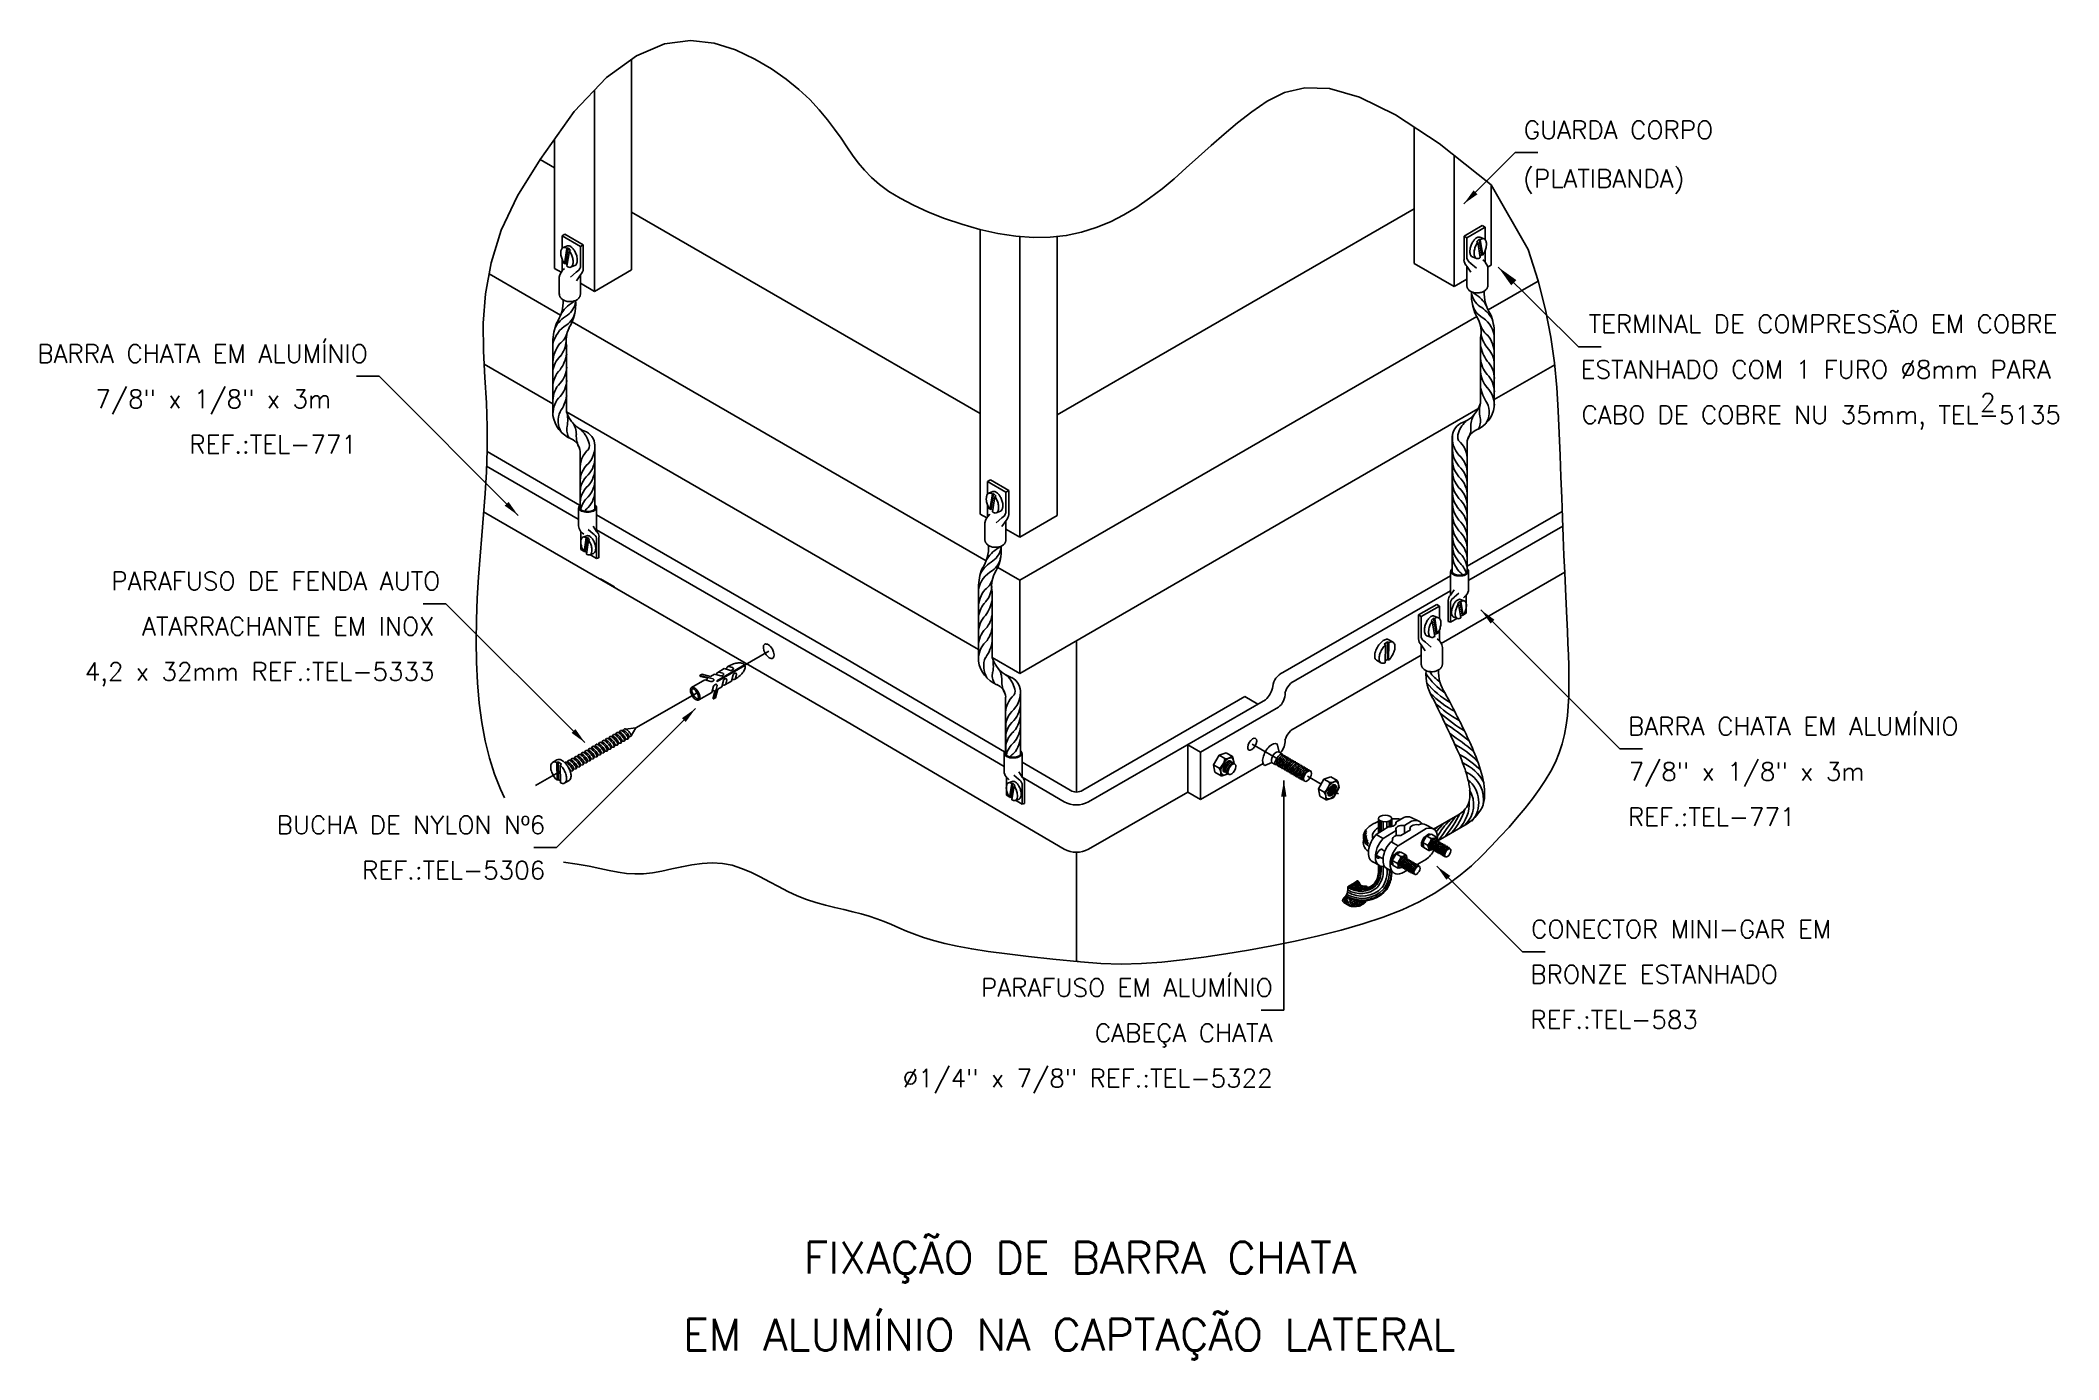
# Model space of a CAD drawing. Header units: millimetres. Extents: x -6154 to -6131.7, y -4429.1 to -4414.6.
import ezdxf
from ezdxf.enums import TextEntityAlignment as Align

# ---------------------------------------------------------------- set-up
doc = ezdxf.new("R2010")
doc.units = ezdxf.units.MM
doc.header["$LTSCALE"] = 10
doc.linetypes.add('DASHDOT', pattern=[1, 0.5, -0.25, 0, -0.25])
doc.layers.add('Termotécnica', color=7, linetype='Continuous')
doc.styles.add('r140', font='romans.shx')
doc.styles.add('r80', font='romans.shx')

msp = doc.modelspace()

# ---------------------------------------------------------------- texts
at = {"layer": 'Termotécnica', "color": 2, "style": 'r80'}
for s, p in [('GUARDA CORPO', (-6137.579, -4415.64)), ('(PLATIBANDA)', (-6137.587, -4416.178)), ('TERMINAL DE COMPRESSÃO EM COBRE', (-6136.862, -4417.784)), (' ESTANHADO COM 1 FURO %%C8mm PARA', (-6137.087, -4418.287)), ('7/8" x 1/8" x 3m', (-6153.36, -4418.613)), (' CABO DE COBRE NU 35mm, TEL-5135', (-6137.079, -4418.788)), ('REF.:TEL-771', (-6152.323, -4419.114)), ('BARRA CHATA EM ALUMÍNIO', (-6136.429, -4422.229)), ('7/8" x 1/8" x 3m', (-6136.42, -4422.73)), ('REF.:TEL-771', (-6136.429, -4423.23)), ('CONECTOR MINI-GAR EM ', (-6137.499, -4424.471)), ('BRONZE ESTANHADO', (-6137.507, -4424.971)), ('REF.:TEL-583', (-6137.507, -4425.471))]:
    msp.add_text(s, height=0.2, dxfattribs=at).set_placement(p)
for s, p in [('BARRA CHATA EM ALUMÍNIO', (-6150.351, -4418.113)), ('PARAFUSO DE FENDA AUTO ', (-6149.413, -4420.625)), ('ATARRACHANTE EM INOX', (-6149.613, -4421.125)), ('4,2 x 32mm REF.:TEL-5333', (-6149.613, -4421.625)), ('BUCHA DE NYLON Nº6', (-6148.391, -4423.32)), ('REF.:TEL-5306', (-6148.391, -4423.82)), ('PARAFUSO EM ALUMÍNIO', (-6140.354, -4425.117)), ('CABEÇA CHATA', (-6140.356, -4425.618)), ('%%C1/4" x 7/8" REF.:TEL-5322', (-6140.354, -4426.118))]:
    msp.add_text(s, height=0.2, dxfattribs=at).set_placement(p, align=Align.RIGHT)
msp.add_text('2', height=0.2, dxfattribs=at).set_placement((-6132.539, -4418.551), align=Align.MIDDLE_LEFT)
at = {"layer": 'Termotécnica', "color": 5, "style": 'r140'}
for s, p in [(' FIXAÇÃO DE BARRA CHATA', (-6142.601, -4428.282)), ('EM ALUMÍNIO NA CAPTAÇÃO LATERAL', (-6142.601, -4429.133))]:
    msp.add_text(s, height=0.35, dxfattribs=at).set_placement(p, align=Align.BOTTOM_CENTER)

# ---------------------------------------------------------------- linework, layer by layer
at = {"layer": 'Termotécnica', "color": 2}
for p, q in [((-6147.437, -4414.759), (-6147.437, -4417.088)), ((-6147.847, -4415.101), (-6147.847, -4417.325)), ((-6148.288, -4415.643), (-6148.288, -4417.07)), ((-6138.791, -4415.508), (-6138.791, -4417.016)), ((-6148.288, -4415.958), (-6148.447, -4415.866)), ((-6138.35, -4415.821), (-6138.35, -4417.271)), ((-6138.242, -4416.357), (-6137.675, -4415.79)), ((-6137.425, -4415.79), (-6137.675, -4415.79)), ((-6137.94, -4416.148), (-6137.94, -4417.034)), ((-6143.586, -4418.672), (-6147.437, -4416.449)), ((-6142.735, -4418.69), (-6138.791, -4416.413)), ((-6143.586, -4416.64), (-6143.586, -4419.785)), ((-6143.146, -4416.718), (-6143.146, -4420.039)), ((-6142.735, -4416.718), (-6142.735, -4419.802)), ((-6138.073, -4416.748), (-6138.101, -4416.776)), ((-6138.088, -4416.782), (-6138.101, -4416.776)), ((-6138.088, -4416.782), (-6138.061, -4416.951)), ((-6138.06, -4416.753), (-6138.073, -4416.748)), ((-6138.073, -4416.748), (-6138.046, -4416.918)), ((-6138.019, -4416.744), (-6138.065, -4416.726)), ((-6138.06, -4416.753), (-6138.033, -4416.923)), ((-6148.192, -4416.84), (-6148.146, -4416.822)), ((-6148.151, -4416.85), (-6148.179, -4417.019)), ((-6148.138, -4416.845), (-6148.165, -4417.014)), ((-6148.151, -4416.85), (-6148.138, -4416.845)), ((-6148.123, -4416.878), (-6148.151, -4417.047)), ((-6148.138, -4416.845), (-6148.11, -4416.873)), ((-6148.123, -4416.878), (-6148.11, -4416.873)), ((-6138.102, -4416.96), (-6138.148, -4416.943)), ((-6138.046, -4416.918), (-6138.063, -4416.935)), ((-6138.033, -4416.923), (-6138.046, -4416.918)), ((-6148.221, -4417.586), (-6149.011, -4417.13)), ((-6148.215, -4417.112), (-6148.288, -4417.07)), ((-6148.235, -4417.358), (-6148.235, -4417.168)), ((-6148.179, -4417.019), (-6148.165, -4417.014)), ((-6148.165, -4417.014), (-6148.148, -4417.031)), ((-6148.11, -4417.057), (-6148.063, -4417.039)), ((-6148.002, -4417.355), (-6148.002, -4417.148)), ((-6147.847, -4417.325), (-6147.437, -4417.088)), ((-6138.35, -4417.271), (-6138.791, -4417.016)), ((-6138.35, -4417.271), (-6138.209, -4417.189)), ((-6138.209, -4417.258), (-6138.209, -4417.051)), ((-6137.979, -4417.056), (-6137.94, -4417.034)), ((-6137.976, -4417.262), (-6137.976, -4417.072)), ((-6137.973, -4417.53), (-6137.42, -4417.211)), ((-6137.861, -4417.057), (-6136.976, -4417.937)), ((-6147.847, -4417.325), (-6148.002, -4417.235)), ((-6143.519, -4420.301), (-6148.093, -4417.66)), ((-6143.146, -4420.517), (-6138.099, -4417.603)), ((-6148.306, -4417.881), (-6148.306, -4418.694)), ((-6138.058, -4417.836), (-6138.058, -4418.558)), ((-6137.906, -4417.785), (-6137.906, -4418.598)), ((-6148.154, -4417.933), (-6148.154, -4418.654)), ((-6136.976, -4417.937), (-6136.726, -4417.937)), ((-6150.227, -4418.263), (-6150.477, -4418.263)), ((-6148.691, -4419.799), (-6150.227, -4418.263)), ((-6148.306, -4418.566), (-6149.065, -4418.128)), ((-6137.906, -4418.52), (-6137.238, -4418.135)), ((-6143.604, -4421.281), (-6148.154, -4418.654)), ((-6143.146, -4421.546), (-6138.086, -4418.624)), ((-6138.37, -4420.43), (-6138.37, -4418.957)), ((-6138.206, -4420.428), (-6138.206, -4418.997)), ((-6148.011, -4419.685), (-6149.034, -4419.095)), ((-6148.005, -4419.725), (-6148.005, -4419.094)), ((-6147.842, -4419.725), (-6147.842, -4419.054)), ((-6148.026, -4419.841), (-6149.039, -4419.257)), ((-6143.491, -4419.555), (-6143.445, -4419.537)), ((-6143.45, -4419.564), (-6143.477, -4419.734)), ((-6143.437, -4419.559), (-6143.464, -4419.728)), ((-6143.45, -4419.564), (-6143.437, -4419.559)), ((-6143.422, -4419.592), (-6143.449, -4419.762)), ((-6143.437, -4419.559), (-6143.408, -4419.587)), ((-6143.422, -4419.592), (-6143.408, -4419.587)), ((-6145.054, -4422.081), (-6149.073, -4419.76)), ((-6148.023, -4419.715), (-6148.023, -4419.899)), ((-6147.824, -4419.715), (-6147.824, -4419.976)), ((-6145.054, -4421.392), (-6147.824, -4419.793)), ((-6143.513, -4419.827), (-6143.586, -4419.785)), ((-6143.534, -4420.073), (-6143.534, -4419.882)), ((-6143.477, -4419.734), (-6143.464, -4419.728)), ((-6143.464, -4419.728), (-6143.446, -4419.746)), ((-6143.408, -4419.771), (-6143.362, -4419.754)), ((-6143.301, -4420.069), (-6143.301, -4419.862)), ((-6143.146, -4420.039), (-6142.735, -4419.802)), ((-6138.206, -4420.362), (-6137.155, -4419.755)), ((-6147.974, -4420.04), (-6147.932, -4420.024)), ((-6147.937, -4420.049), (-6147.961, -4420.201)), ((-6147.925, -4420.044), (-6147.949, -4420.197)), ((-6147.937, -4420.049), (-6147.925, -4420.044)), ((-6147.912, -4420.074), (-6147.936, -4420.227)), ((-6147.925, -4420.044), (-6147.9, -4420.07)), ((-6147.912, -4420.074), (-6147.9, -4420.07)), ((-6145.054, -4421.558), (-6147.824, -4419.958)), ((-6143.146, -4420.039), (-6143.301, -4419.95)), ((-6138.188, -4420.517), (-6137.148, -4419.917)), ((-6147.961, -4420.201), (-6147.949, -4420.197)), ((-6147.949, -4420.197), (-6147.934, -4420.212)), ((-6147.899, -4420.235), (-6147.858, -4420.22)), ((-6147.823, -4420.275), (-6147.797, -4420.268)), ((-6147.624, -4420.589), (-6147.779, -4420.499)), ((-6143.146, -4420.517), (-6143.392, -4420.374)), ((-6143.146, -4420.517), (-6143.146, -4421.546)), ((-6140.24, -4421.536), (-6138.388, -4420.467)), ((-6138.492, -4421.216), (-6137.128, -4420.428)), ((-6138.388, -4420.419), (-6138.388, -4420.68)), ((-6138.189, -4420.419), (-6138.189, -4420.603)), ((-6149.488, -4420.775), (-6149.738, -4420.775)), ((-6147.952, -4422.31), (-6149.488, -4420.775)), ((-6143.604, -4420.596), (-6143.604, -4421.409)), ((-6143.452, -4420.647), (-6143.452, -4421.369)), ((-6140.097, -4421.619), (-6138.388, -4420.632)), ((-6138.287, -4420.748), (-6138.312, -4420.774)), ((-6138.3, -4420.778), (-6138.312, -4420.774)), ((-6138.3, -4420.778), (-6138.275, -4420.931)), ((-6138.287, -4420.748), (-6138.262, -4420.901)), ((-6138.274, -4420.753), (-6138.287, -4420.748)), ((-6138.238, -4420.744), (-6138.279, -4420.728)), ((-6138.274, -4420.753), (-6138.25, -4420.905)), ((-6138.576, -4420.934), (-6138.604, -4420.962)), ((-6138.591, -4420.967), (-6138.604, -4420.962)), ((-6138.591, -4420.967), (-6138.564, -4421.137)), ((-6138.576, -4420.934), (-6138.549, -4421.103)), ((-6138.563, -4420.939), (-6138.576, -4420.934)), ((-6138.522, -4420.93), (-6138.568, -4420.912)), ((-6138.563, -4420.939), (-6138.536, -4421.108)), ((-6138.388, -4420.979), (-6138.415, -4420.972)), ((-6138.312, -4420.939), (-6138.354, -4420.923)), ((-6138.262, -4420.901), (-6138.278, -4420.916)), ((-6138.25, -4420.905), (-6138.262, -4420.901)), ((-6138.053, -4420.844), (-6136.517, -4422.38)), ((-6142.522, -4421.186), (-6142.522, -4422.856)), ((-6139.086, -4421.197), (-6139.122, -4421.223)), ((-6139.108, -4421.231), (-6139.122, -4421.223)), ((-6139.108, -4421.231), (-6139.11, -4421.427)), ((-6139.086, -4421.197), (-6139.087, -4421.392)), ((-6139.071, -4421.205), (-6139.086, -4421.197)), ((-6139.071, -4421.205), (-6139.073, -4421.4)), ((-6139.024, -4421.202), (-6139.072, -4421.173)), ((-6138.712, -4421.444), (-6138.712, -4421.237)), ((-6138.605, -4421.146), (-6138.651, -4421.129)), ((-6138.549, -4421.103), (-6138.566, -4421.121)), ((-6138.536, -4421.108), (-6138.549, -4421.103)), ((-6146.189, -4421.451), (-6146.496, -4421.628)), ((-6146.185, -4421.458), (-6146.492, -4421.635)), ((-6143.315, -4422.413), (-6145.054, -4421.392)), ((-6143.146, -4421.546), (-6143.452, -4421.369)), ((-6140.097, -4422.142), (-6138.712, -4421.343)), ((-6139.158, -4421.43), (-6139.206, -4421.401)), ((-6139.087, -4421.392), (-6139.11, -4421.408)), ((-6139.073, -4421.4), (-6139.087, -4421.392)), ((-6138.479, -4421.448), (-6138.479, -4421.257)), ((-6146.774, -4421.702), (-6146.629, -4421.618)), ((-6146.66, -4421.554), (-6146.682, -4421.567)), ((-6146.58, -4421.594), (-6146.682, -4421.567)), ((-6146.596, -4421.599), (-6146.673, -4421.578)), ((-6146.564, -4421.58), (-6146.66, -4421.554)), ((-6146.629, -4421.618), (-6146.56, -4421.636)), ((-6146.58, -4421.594), (-6146.535, -4421.606)), ((-6146.564, -4421.58), (-6146.52, -4421.555)), ((-6146.549, -4421.755), (-6146.531, -4421.687)), ((-6146.52, -4421.555), (-6146.45, -4421.574)), ((-6146.504, -4421.725), (-6146.492, -4421.68)), ((-6146.492, -4421.635), (-6146.496, -4421.628)), ((-6146.485, -4421.534), (-6146.413, -4421.493)), ((-6146.472, -4421.532), (-6146.428, -4421.544)), ((-6146.441, -4421.693), (-6146.422, -4421.623)), ((-6146.413, -4421.493), (-6146.343, -4421.512)), ((-6146.405, -4421.672), (-6146.333, -4421.631)), ((-6146.397, -4421.663), (-6146.385, -4421.618)), ((-6146.364, -4421.47), (-6146.32, -4421.482)), ((-6146.333, -4421.631), (-6146.314, -4421.561)), ((-6146.289, -4421.6), (-6146.277, -4421.556)), ((-6143.322, -4422.574), (-6145.054, -4421.558)), ((-6146.695, -4421.839), (-6146.549, -4421.755)), ((-6146.517, -4421.736), (-6146.537, -4421.814)), ((-6146.504, -4421.725), (-6146.532, -4421.827)), ((-6146.51, -4421.815), (-6146.532, -4421.827)), ((-6146.484, -4421.718), (-6146.51, -4421.815)), ((-6146.484, -4421.718), (-6146.441, -4421.693)), ((-6143.304, -4422.439), (-6143.304, -4421.808)), ((-6143.14, -4422.439), (-6143.14, -4421.768)), ((-6142.453, -4422.837), (-6140.66, -4421.802)), ((-6142.388, -4422.965), (-6140.435, -4421.837)), ((-6140.517, -4421.885), (-6140.66, -4421.802)), ((-6146.731, -4421.934), (-6148.266, -4423.47)), ((-6142.656, -4423.488), (-6145.054, -4422.081)), ((-6141.15, -4422.415), (-6140.291, -4421.92)), ((-6147.88, -4422.373), (-6147.867, -4422.353)), ((-6147.86, -4422.352), (-6147.842, -4422.351)), ((-6147.842, -4422.351), (-6147.829, -4422.331)), ((-6147.822, -4422.33), (-6147.803, -4422.329)), ((-6147.803, -4422.329), (-6147.791, -4422.309)), ((-6147.784, -4422.308), (-6147.765, -4422.307)), ((-6147.765, -4422.307), (-6147.752, -4422.287)), ((-6147.746, -4422.286), (-6147.727, -4422.285)), ((-6147.727, -4422.285), (-6147.714, -4422.265)), ((-6147.708, -4422.264), (-6147.689, -4422.263)), ((-6147.689, -4422.263), (-6147.676, -4422.243)), ((-6147.669, -4422.241), (-6147.651, -4422.241)), ((-6147.651, -4422.241), (-6147.638, -4422.221)), ((-6147.631, -4422.219), (-6147.613, -4422.219)), ((-6147.627, -4422.354), (-6147.62, -4422.34)), ((-6147.62, -4422.34), (-6147.591, -4422.337)), ((-6147.613, -4422.219), (-6147.6, -4422.199)), ((-6147.593, -4422.197), (-6147.574, -4422.197)), ((-6147.589, -4422.332), (-6147.581, -4422.318)), ((-6147.581, -4422.318), (-6147.553, -4422.315)), ((-6147.574, -4422.197), (-6147.561, -4422.177)), ((-6147.535, -4422.174), (-6147.553, -4422.176)), ((-6147.551, -4422.31), (-6147.543, -4422.296)), ((-6147.543, -4422.296), (-6147.515, -4422.293)), ((-6147.528, -4422.174), (-6147.514, -4422.159)), ((-6147.513, -4422.288), (-6147.505, -4422.274)), ((-6147.505, -4422.274), (-6147.477, -4422.271)), ((-6147.389, -4422.148), (-6147.503, -4422.16)), ((-6147.475, -4422.267), (-6147.466, -4422.251)), ((-6147.464, -4422.248), (-6147.442, -4422.239)), ((-6147.44, -4422.234), (-6147.389, -4422.148)), ((-6141.293, -4422.856), (-6141.293, -4422.333)), ((-6141.15, -4422.415), (-6141.293, -4422.333)), ((-6140.284, -4422.416), (-6140.304, -4422.325)), ((-6148.309, -4422.529), (-6148.261, -4422.5)), ((-6148.262, -4422.532), (-6148.248, -4422.523)), ((-6148.262, -4422.532), (-6148.26, -4422.727)), ((-6148.248, -4422.523), (-6148.211, -4422.55)), ((-6148.248, -4422.523), (-6148.246, -4422.719)), ((-6148.225, -4422.558), (-6148.211, -4422.55)), ((-6148.225, -4422.558), (-6148.223, -4422.753)), ((-6148.166, -4422.528), (-6148.147, -4422.528)), ((-6148.147, -4422.528), (-6148.134, -4422.507)), ((-6148.128, -4422.506), (-6148.109, -4422.506)), ((-6148.109, -4422.506), (-6148.096, -4422.485)), ((-6148.089, -4422.484), (-6148.071, -4422.484)), ((-6148.071, -4422.484), (-6148.058, -4422.463)), ((-6148.051, -4422.462), (-6148.033, -4422.462)), ((-6148.04, -4422.583), (-6148.011, -4422.579)), ((-6148.033, -4422.462), (-6148.02, -4422.441)), ((-6148.013, -4422.44), (-6147.994, -4422.439)), ((-6148.009, -4422.575), (-6148.001, -4422.561)), ((-6148.001, -4422.561), (-6147.973, -4422.557)), ((-6147.994, -4422.439), (-6147.981, -4422.419)), ((-6147.975, -4422.418), (-6147.956, -4422.417)), ((-6147.971, -4422.553), (-6147.963, -4422.538)), ((-6147.963, -4422.538), (-6147.935, -4422.535)), ((-6147.956, -4422.417), (-6147.943, -4422.397)), ((-6147.937, -4422.396), (-6147.918, -4422.395)), ((-6147.933, -4422.531), (-6147.925, -4422.516)), ((-6147.925, -4422.516), (-6147.897, -4422.513)), ((-6147.918, -4422.395), (-6147.905, -4422.375)), ((-6147.898, -4422.374), (-6147.88, -4422.373)), ((-6147.895, -4422.509), (-6147.887, -4422.494)), ((-6147.887, -4422.494), (-6147.859, -4422.491)), ((-6147.857, -4422.487), (-6147.849, -4422.472)), ((-6147.849, -4422.472), (-6147.82, -4422.469)), ((-6147.818, -4422.465), (-6147.811, -4422.45)), ((-6147.811, -4422.45), (-6147.782, -4422.447)), ((-6147.78, -4422.442), (-6147.772, -4422.428)), ((-6147.772, -4422.428), (-6147.744, -4422.425)), ((-6147.742, -4422.42), (-6147.734, -4422.406)), ((-6147.734, -4422.406), (-6147.706, -4422.403)), ((-6147.704, -4422.398), (-6147.696, -4422.384)), ((-6147.696, -4422.384), (-6147.668, -4422.381)), ((-6147.666, -4422.376), (-6147.658, -4422.362)), ((-6147.658, -4422.362), (-6147.63, -4422.359)), ((-6143.321, -4422.43), (-6143.321, -4422.614)), ((-6143.122, -4422.43), (-6143.122, -4422.69)), ((-6142.591, -4422.837), (-6143.122, -4422.526)), ((-6141.15, -4422.938), (-6141.15, -4422.415)), ((-6141.15, -4422.938), (-6140.46, -4422.54)), ((-6141.008, -4422.557), (-6140.946, -4422.45)), ((-6140.944, -4422.594), (-6141.008, -4422.557)), ((-6140.993, -4422.637), (-6141.008, -4422.557)), ((-6140.869, -4422.424), (-6140.946, -4422.45)), ((-6140.882, -4422.487), (-6140.946, -4422.45)), ((-6140.799, -4422.464), (-6140.869, -4422.424)), ((-6140.834, -4422.51), (-6140.836, -4422.522)), ((-6140.817, -4422.516), (-6140.819, -4422.532)), ((-6140.8, -4422.526), (-6140.802, -4422.541)), ((-6140.78, -4422.542), (-6140.793, -4422.472)), ((-6140.783, -4422.536), (-6140.785, -4422.544)), ((-6140.363, -4422.531), (-6140.442, -4422.564)), ((-6140.329, -4422.551), (-6140.363, -4422.531)), ((-6140.329, -4422.551), (-6140.315, -4422.543)), ((-6140.312, -4422.561), (-6140.298, -4422.552)), ((-6140.296, -4422.57), (-6140.281, -4422.562)), ((-6140.25, -4422.436), (-6140.284, -4422.416)), ((-6140.279, -4422.58), (-6140.264, -4422.572)), ((-6140.25, -4422.436), (-6140.252, -4422.452)), ((-6140.233, -4422.446), (-6140.235, -4422.461)), ((-6140.217, -4422.456), (-6140.219, -4422.471)), ((-6140.2, -4422.465), (-6140.202, -4422.481)), ((-6140.183, -4422.476), (-6140.185, -4422.492)), ((-6140.166, -4422.486), (-6140.168, -4422.501)), ((-6140.15, -4422.496), (-6140.152, -4422.511)), ((-6140.133, -4422.505), (-6140.135, -4422.521)), ((-6140.117, -4422.515), (-6140.119, -4422.53)), ((-6140.1, -4422.525), (-6140.102, -4422.54)), ((-6140.083, -4422.535), (-6140.085, -4422.55)), ((-6140.066, -4422.544), (-6140.068, -4422.559)), ((-6140.05, -4422.554), (-6140.052, -4422.569)), ((-6140.033, -4422.564), (-6140.035, -4422.579)), ((-6140.016, -4422.573), (-6140.018, -4422.588)), ((-6136.267, -4422.38), (-6136.517, -4422.38)), ((-6148.26, -4422.727), (-6148.246, -4422.719)), ((-6148.246, -4422.719), (-6148.223, -4422.735)), ((-6148.176, -4422.756), (-6148.127, -4422.728)), ((-6148.116, -4422.627), (-6148.088, -4422.623)), ((-6148.086, -4422.619), (-6148.078, -4422.605)), ((-6148.078, -4422.605), (-6148.05, -4422.601)), ((-6148.047, -4422.597), (-6148.04, -4422.583)), ((-6143.272, -4422.755), (-6143.231, -4422.739)), ((-6143.235, -4422.763), (-6143.26, -4422.916)), ((-6143.223, -4422.759), (-6143.248, -4422.911)), ((-6143.235, -4422.763), (-6143.223, -4422.759)), ((-6143.21, -4422.789), (-6143.235, -4422.941)), ((-6143.223, -4422.759), (-6143.198, -4422.784)), ((-6143.21, -4422.789), (-6143.198, -4422.784)), ((-6142.656, -4422.965), (-6143.121, -4422.692)), ((-6140.923, -4422.678), (-6140.993, -4422.637)), ((-6140.845, -4422.655), (-6140.912, -4422.679)), ((-6140.896, -4422.63), (-6140.881, -4422.621)), ((-6140.88, -4422.64), (-6140.864, -4422.631)), ((-6140.863, -4422.649), (-6140.848, -4422.64)), ((-6140.262, -4422.59), (-6140.248, -4422.581)), ((-6140.246, -4422.599), (-6140.231, -4422.591)), ((-6140.23, -4422.728), (-6140.23, -4425.268)), ((-6140.229, -4422.609), (-6140.214, -4422.601)), ((-6140.212, -4422.619), (-6140.197, -4422.61)), ((-6140.195, -4422.629), (-6140.181, -4422.62)), ((-6140.179, -4422.638), (-6140.164, -4422.63)), ((-6140.162, -4422.648), (-6140.147, -4422.639)), ((-6140.145, -4422.658), (-6140.13, -4422.649)), ((-6140.129, -4422.667), (-6140.114, -4422.659)), ((-6140.112, -4422.677), (-6140.097, -4422.668)), ((-6140.095, -4422.687), (-6140.08, -4422.678)), ((-6140.078, -4422.696), (-6140.063, -4422.688)), ((-6140.062, -4422.706), (-6140.047, -4422.697)), ((-6140.045, -4422.716), (-6140.03, -4422.707)), ((-6140.028, -4422.725), (-6140.013, -4422.717)), ((-6139.999, -4422.583), (-6140.001, -4422.598)), ((-6139.982, -4422.592), (-6139.984, -4422.608)), ((-6139.966, -4422.602), (-6139.968, -4422.617)), ((-6139.949, -4422.612), (-6139.95, -4422.621)), ((-6139.849, -4422.821), (-6139.787, -4422.714)), ((-6139.71, -4422.688), (-6139.787, -4422.714)), ((-6139.723, -4422.751), (-6139.787, -4422.714)), ((-6139.64, -4422.728), (-6139.71, -4422.688)), ((-6139.621, -4422.806), (-6139.634, -4422.736)), ((-6143.26, -4422.916), (-6143.248, -4422.911)), ((-6143.248, -4422.911), (-6143.232, -4422.927)), ((-6143.198, -4422.95), (-6143.156, -4422.934)), ((-6143.122, -4422.989), (-6143.095, -4422.982)), ((-6142.388, -4423.488), (-6141.293, -4422.856)), ((-6141.15, -4422.938), (-6141.293, -4422.856)), ((-6139.834, -4422.901), (-6139.849, -4422.821)), ((-6139.785, -4422.858), (-6139.849, -4422.821)), ((-6139.764, -4422.942), (-6139.834, -4422.901)), ((-6139.686, -4422.919), (-6139.754, -4422.943)), ((-6139.679, -4422.914), (-6139.622, -4422.815)), ((-6139.186, -4423.15), (-6139.186, -4423.31)), ((-6139.039, -4423.149), (-6139.039, -4423.237)), ((-6138.576, -4423.266), (-6138.307, -4423.111)), ((-6138.531, -4423.395), (-6138.204, -4423.206)), ((-6148.266, -4423.47), (-6148.516, -4423.47)), ((-6138.695, -4423.415), (-6138.653, -4423.341)), ((-6138.644, -4423.444), (-6138.695, -4423.415)), ((-6138.685, -4423.469), (-6138.695, -4423.415)), ((-6138.629, -4423.502), (-6138.685, -4423.469)), ((-6138.672, -4423.346), (-6138.665, -4423.35)), ((-6138.666, -4423.347), (-6138.661, -4423.355)), ((-6138.666, -4423.347), (-6138.659, -4423.352)), ((-6138.665, -4423.35), (-6138.661, -4423.356)), ((-6138.6, -4423.323), (-6138.653, -4423.341)), ((-6138.601, -4423.372), (-6138.653, -4423.341)), ((-6138.617, -4423.471), (-6138.611, -4423.467)), ((-6138.617, -4423.471), (-6138.611, -4423.467)), ((-6138.544, -4423.355), (-6138.6, -4423.323)), ((-6138.558, -4423.381), (-6138.56, -4423.393)), ((-6138.558, -4423.381), (-6138.56, -4423.393)), ((-6138.544, -4423.388), (-6138.546, -4423.401)), ((-6138.534, -4423.395), (-6138.54, -4423.361)), ((-6138.53, -4423.396), (-6138.532, -4423.409)), ((-6138.516, -4423.404), (-6138.518, -4423.416)), ((-6138.501, -4423.413), (-6138.503, -4423.424)), ((-6138.488, -4423.421), (-6138.489, -4423.432)), ((-6138.474, -4423.429), (-6138.476, -4423.44)), ((-6138.46, -4423.437), (-6138.462, -4423.448)), ((-6138.446, -4423.445), (-6138.448, -4423.456)), ((-6138.433, -4423.453), (-6138.434, -4423.464)), ((-6138.419, -4423.461), (-6138.42, -4423.472)), ((-6138.403, -4423.468), (-6138.405, -4423.483)), ((-6142.522, -4423.522), (-6142.522, -4424.726)), ((-6139.135, -4423.596), (-6139.206, -4423.559)), ((-6139.186, -4423.661), (-6139.186, -4423.746)), ((-6139.114, -4423.511), (-6139.156, -4423.489)), ((-6139.032, -4423.612), (-6138.989, -4423.538)), ((-6138.98, -4423.641), (-6139.032, -4423.612)), ((-6139.021, -4423.667), (-6139.032, -4423.612)), ((-6138.966, -4423.699), (-6139.021, -4423.667)), ((-6139.009, -4423.543), (-6139.002, -4423.548)), ((-6139.002, -4423.545), (-6138.997, -4423.552)), ((-6139.002, -4423.545), (-6138.995, -4423.549)), ((-6139.002, -4423.548), (-6138.998, -4423.553)), ((-6138.937, -4423.52), (-6138.989, -4423.538)), ((-6138.937, -4423.569), (-6138.989, -4423.538)), ((-6138.921, -4423.686), (-6138.959, -4423.699)), ((-6138.954, -4423.668), (-6138.948, -4423.664)), ((-6138.947, -4423.68), (-6138.934, -4423.672)), ((-6138.881, -4423.552), (-6138.937, -4423.52)), ((-6138.933, -4423.688), (-6138.92, -4423.68)), ((-6138.919, -4423.696), (-6138.906, -4423.689)), ((-6138.895, -4423.578), (-6138.896, -4423.59)), ((-6138.881, -4423.585), (-6138.882, -4423.598)), ((-6138.87, -4423.592), (-6138.877, -4423.558)), ((-6138.867, -4423.593), (-6138.869, -4423.606)), ((-6138.853, -4423.601), (-6138.854, -4423.613)), ((-6138.838, -4423.61), (-6138.839, -4423.621)), ((-6138.824, -4423.618), (-6138.826, -4423.629)), ((-6138.811, -4423.626), (-6138.812, -4423.637)), ((-6138.797, -4423.634), (-6138.798, -4423.645)), ((-6138.783, -4423.642), (-6138.784, -4423.653)), ((-6138.769, -4423.65), (-6138.771, -4423.661)), ((-6138.755, -4423.658), (-6138.757, -4423.669)), ((-6138.74, -4423.666), (-6138.742, -4423.677)), ((-6138.585, -4423.489), (-6138.622, -4423.502)), ((-6138.61, -4423.482), (-6138.597, -4423.475)), ((-6138.596, -4423.491), (-6138.584, -4423.483)), ((-6138.582, -4423.499), (-6138.57, -4423.491)), ((-6138.567, -4423.507), (-6138.555, -4423.5)), ((-6138.554, -4423.515), (-6138.541, -4423.508)), ((-6138.54, -4423.523), (-6138.527, -4423.516)), ((-6138.54, -4423.676), (-6137.595, -4424.621)), ((-6138.526, -4423.531), (-6138.513, -4423.524)), ((-6138.512, -4423.539), (-6138.5, -4423.532)), ((-6138.498, -4423.547), (-6138.486, -4423.54)), ((-6138.485, -4423.555), (-6138.472, -4423.548)), ((-6138.47, -4423.563), (-6138.457, -4423.555)), ((-6138.458, -4423.573), (-6138.449, -4423.567)), ((-6139.039, -4423.73), (-6139.039, -4423.759)), ((-6138.904, -4423.704), (-6138.891, -4423.697)), ((-6138.89, -4423.712), (-6138.878, -4423.705)), ((-6138.876, -4423.72), (-6138.864, -4423.713)), ((-6138.862, -4423.728), (-6138.85, -4423.721)), ((-6138.849, -4423.736), (-6138.836, -4423.729)), ((-6138.835, -4423.744), (-6138.822, -4423.737)), ((-6138.821, -4423.752), (-6138.808, -4423.745)), ((-6138.806, -4423.76), (-6138.793, -4423.753)), ((-6137.345, -4424.621), (-6137.595, -4424.621)), ((-6140.23, -4425.268), (-6140.48, -4425.268))]:
    msp.add_line(p, q, dxfattribs=at)
at = {"layer": 'Termotécnica', "color": 2, "ltscale": 1.6}
for p, q in [((-6148.204, -4416.712), (-6148.173, -4416.694)), ((-6148.204, -4416.848), (-6148.204, -4416.712)), ((-6148.002, -4416.829), (-6148.204, -4416.712)), ((-6147.971, -4416.811), (-6148.173, -4416.694)), ((-6138.24, -4416.714), (-6138.038, -4416.597)), ((-6138.209, -4416.732), (-6138.24, -4416.714)), ((-6138.24, -4416.714), (-6138.24, -4416.977)), ((-6138.209, -4416.732), (-6138.007, -4416.615)), ((-6138.209, -4416.732), (-6138.209, -4416.959)), ((-6138.007, -4416.615), (-6138.038, -4416.597)), ((-6138.007, -4416.752), (-6138.007, -4416.615)), ((-6148.204, -4417.098), (-6148.204, -4416.971)), ((-6148.002, -4416.829), (-6147.971, -4416.811)), ((-6148.002, -4416.829), (-6148.002, -4417.056)), ((-6147.971, -4416.811), (-6147.971, -4417.074)), ((-6138.007, -4417.001), (-6138.007, -4416.875)), ((-6148.049, -4417.112), (-6148.11, -4417.166)), ((-6148.001, -4417.14), (-6148.047, -4417.208)), ((-6138.21, -4417.044), (-6138.165, -4417.112)), ((-6138.163, -4417.016), (-6138.101, -4417.069)), ((-6143.503, -4419.426), (-6143.472, -4419.408)), ((-6143.301, -4419.543), (-6143.503, -4419.426)), ((-6143.503, -4419.563), (-6143.503, -4419.426)), ((-6143.27, -4419.525), (-6143.472, -4419.408)), ((-6143.301, -4419.543), (-6143.27, -4419.525)), ((-6143.301, -4419.543), (-6143.301, -4419.77)), ((-6143.27, -4419.525), (-6143.27, -4419.788)), ((-6143.503, -4419.812), (-6143.503, -4419.686)), ((-6143.347, -4419.826), (-6143.409, -4419.88)), ((-6143.3, -4419.855), (-6143.345, -4419.922)), ((-6147.996, -4420.175), (-6147.996, -4419.98)), ((-6147.863, -4420.002), (-6147.916, -4419.956)), ((-6147.823, -4419.978), (-6147.861, -4419.919)), ((-6147.823, -4420.275), (-6147.823, -4420.05)), ((-6147.797, -4420.268), (-6147.797, -4420.035)), ((-6147.97, -4420.19), (-6147.996, -4420.175)), ((-6147.823, -4420.275), (-6147.899, -4420.231)), ((-6138.743, -4420.9), (-6138.541, -4420.783)), ((-6138.51, -4420.801), (-6138.541, -4420.783)), ((-6138.415, -4420.972), (-6138.415, -4420.738)), ((-6138.389, -4420.681), (-6138.35, -4420.623)), ((-6138.388, -4420.979), (-6138.388, -4420.754)), ((-6138.348, -4420.705), (-6138.296, -4420.659)), ((-6138.215, -4420.879), (-6138.215, -4420.683)), ((-6138.743, -4420.9), (-6138.743, -4421.163)), ((-6138.712, -4420.918), (-6138.743, -4420.9)), ((-6138.712, -4420.918), (-6138.51, -4420.801)), ((-6138.712, -4420.918), (-6138.712, -4421.145)), ((-6138.51, -4420.938), (-6138.51, -4420.801)), ((-6138.388, -4420.979), (-6138.313, -4420.935)), ((-6138.241, -4420.894), (-6138.215, -4420.879)), ((-6138.713, -4421.229), (-6138.668, -4421.297)), ((-6138.666, -4421.201), (-6138.604, -4421.255)), ((-6138.51, -4421.187), (-6138.51, -4421.061)), ((-6143.295, -4422.89), (-6143.295, -4422.694)), ((-6143.162, -4422.716), (-6143.214, -4422.67)), ((-6143.121, -4422.692), (-6143.16, -4422.634)), ((-6143.122, -4422.989), (-6143.122, -4422.764)), ((-6143.095, -4422.982), (-6143.095, -4422.749)), ((-6143.269, -4422.904), (-6143.295, -4422.89)), ((-6143.122, -4422.989), (-6143.197, -4422.946))]:
    msp.add_line(p, q, dxfattribs=at)
at = {"layer": 'Termotécnica', "color": 1, "linetype": 'DASHDOT', "ltscale": 2}
for p, q in [((-6146.494, -4421.632), (-6145.921, -4421.301)), ((-6147.389, -4422.148), (-6146.714, -4421.759)), ((-6140.225, -4422.533), (-6140.58, -4422.328)), ((-6148.499, -4422.786), (-6148.24, -4422.637)), ((-6139.818, -4422.768), (-6139.969, -4422.68)), ((-6139.628, -4422.878), (-6139.728, -4422.82))]:
    msp.add_line(p, q, dxfattribs=at)
at = {"layer": 'Termotécnica', "color": 3}
for p, q in [((-6139.209, -4423.324), (-6139.07, -4423.239)), ((-6138.992, -4423.19), (-6138.906, -4423.138)), ((-6138.992, -4423.19), (-6138.992, -4423.205)), ((-6138.899, -4423.226), (-6138.822, -4423.179)), ((-6138.899, -4423.226), (-6138.899, -4423.314)), ((-6138.745, -4423.174), (-6138.825, -4423.136)), ((-6138.585, -4423.261), (-6138.661, -4423.217)), ((-6139.132, -4423.369), (-6139.209, -4423.324)), ((-6139.132, -4423.369), (-6138.988, -4423.281)), ((-6139.046, -4423.405), (-6139.026, -4423.392)), ((-6138.968, -4423.45), (-6139.046, -4423.405)), ((-6138.988, -4423.281), (-6138.988, -4423.339)), ((-6138.968, -4423.45), (-6138.658, -4423.26)), ((-6138.937, -4423.337), (-6138.832, -4423.274)), ((-6138.531, -4423.408), (-6138.532, -4423.406)), ((-6139.178, -4423.666), (-6139.249, -4423.626)), ((-6139.031, -4423.734), (-6139.11, -4423.689)), ((-6138.868, -4423.605), (-6138.868, -4423.603)), ((-6138.758, -4423.656), (-6138.655, -4423.598)), ((-6138.927, -4423.754), (-6138.864, -4423.718))]:
    msp.add_line(p, q, dxfattribs=at)
at = {"layer": 'Termotécnica', "color": 1}
for p, q in [((-6139.175, -4423.168), (-6139.175, -4423.304)), ((-6139.157, -4423.179), (-6139.157, -4423.292)), ((-6139.132, -4423.184), (-6139.132, -4423.277)), ((-6139.092, -4423.185), (-6139.092, -4423.253)), ((-6139.067, -4423.179), (-6139.067, -4423.239)), ((-6139.049, -4423.168), (-6139.049, -4423.239)), ((-6139.175, -4423.669), (-6139.175, -4423.742)), ((-6139.157, -4423.677), (-6139.157, -4423.742)), ((-6139.132, -4423.68), (-6139.132, -4423.743)), ((-6139.453, -4423.901), (-6139.458, -4423.891)), ((-6139.458, -4423.891), (-6139.448, -4423.895)), ((-6139.448, -4423.895), (-6139.453, -4423.901)), ((-6139.439, -4423.867), (-6139.444, -4423.857)), ((-6139.444, -4423.857), (-6139.434, -4423.862)), ((-6139.434, -4423.862), (-6139.439, -4423.867)), ((-6139.422, -4423.839), (-6139.419, -4423.838)), ((-6139.341, -4423.915), (-6139.346, -4423.905)), ((-6139.346, -4423.905), (-6139.336, -4423.909)), ((-6139.336, -4423.909), (-6139.341, -4423.915)), ((-6139.324, -4423.912), (-6139.329, -4423.902)), ((-6139.329, -4423.902), (-6139.319, -4423.906)), ((-6139.319, -4423.906), (-6139.324, -4423.912)), ((-6139.548, -4424.08), (-6139.543, -4424.074)), ((-6139.538, -4424.084), (-6139.548, -4424.08)), ((-6139.543, -4424.074), (-6139.538, -4424.084)), ((-6139.531, -4424.038), (-6139.526, -4424.032)), ((-6139.522, -4424.088), (-6139.517, -4424.082)), ((-6139.482, -4424.051), (-6139.477, -4424.045)), ((-6139.475, -4424.05), (-6139.482, -4424.051)), ((-6139.477, -4424.045), (-6139.475, -4424.05)), ((-6139.477, -4424.108), (-6139.472, -4424.102)), ((-6139.467, -4424.112), (-6139.477, -4424.108)), ((-6139.472, -4424.102), (-6139.467, -4424.112)), ((-6139.438, -4424.076), (-6139.443, -4424.066)), ((-6139.443, -4424.066), (-6139.433, -4424.07)), ((-6139.433, -4424.07), (-6139.438, -4424.076)), ((-6139.396, -4424.114), (-6139.401, -4424.104)), ((-6139.401, -4424.104), (-6139.391, -4424.108)), ((-6139.391, -4424.108), (-6139.396, -4424.114)), ((-6139.363, -4424.074), (-6139.368, -4424.064)), ((-6139.368, -4424.064), (-6139.358, -4424.068)), ((-6139.358, -4424.068), (-6139.363, -4424.074))]:
    msp.add_line(p, q, dxfattribs=at)
for points in [[(-6148.447, -4415.866), (-6148.07, -4415.336), (-6147.715, -4414.961), (-6147.382, -4414.72), (-6147.072, -4414.59), (-6146.786, -4414.551), (-6146.524, -4414.58), (-6146.287, -4414.656), (-6146.076, -4414.758), (-6145.891, -4414.867), (-6145.73, -4414.979), (-6145.59, -4415.092), (-6145.469, -4415.205), (-6145.365, -4415.317), (-6145.274, -4415.427), (-6145.194, -4415.532), (-6145.123, -4415.633), (-6145.058, -4415.729), (-6144.996, -4415.819), (-6144.932, -4415.904), (-6144.864, -4415.986), (-6144.787, -4416.065), (-6144.698, -4416.143), (-6144.593, -4416.22), (-6144.469, -4416.296), (-6144.323, -4416.373), (-6144.158, -4416.448), (-6143.979, -4416.519), (-6143.788, -4416.583), (-6143.591, -4416.639), (-6143.39, -4416.684), (-6143.191, -4416.715), (-6142.997, -4416.729), (-6142.811, -4416.727), (-6142.634, -4416.707), (-6142.465, -4416.671), (-6142.303, -4416.62), (-6142.147, -4416.556), (-6141.997, -4416.48), (-6141.853, -4416.393), (-6141.713, -4416.296), (-6141.576, -4416.191), (-6141.442, -4416.079), (-6141.308, -4415.961), (-6141.173, -4415.839), (-6141.034, -4415.714), (-6140.891, -4415.589), (-6140.742, -4415.463), (-6140.584, -4415.339), (-6140.414, -4415.221), (-6140.223, -4415.126), (-6139.997, -4415.074), (-6139.726, -4415.084), (-6139.396, -4415.177), (-6138.997, -4415.372), (-6138.515, -4415.689), (-6137.94, -4416.148)], [(-6148.447, -4415.866), (-6148.699, -4416.267), (-6148.876, -4416.647), (-6148.989, -4417.008), (-6149.051, -4417.35), (-6149.075, -4417.675), (-6149.073, -4417.984), (-6149.057, -4418.277), (-6149.04, -4418.556), (-6149.032, -4418.821), (-6149.033, -4419.075), (-6149.041, -4419.32), (-6149.055, -4419.558), (-6149.073, -4419.79), (-6149.092, -4420.02), (-6149.111, -4420.25), (-6149.128, -4420.481), (-6149.142, -4420.716), (-6149.15, -4420.952), (-6149.153, -4421.188), (-6149.15, -4421.422), (-6149.14, -4421.651), (-6149.121, -4421.873), (-6149.093, -4422.087), (-6149.056, -4422.29), (-6149.008, -4422.481), (-6148.951, -4422.659), (-6148.885, -4422.826), (-6148.841, -4422.92)], [(-6142.522, -4424.726), (-6142.478, -4424.732), (-6142.252, -4424.751), (-6142.029, -4424.757), (-6141.805, -4424.752), (-6141.579, -4424.736), (-6141.349, -4424.712), (-6141.114, -4424.681), (-6140.871, -4424.644), (-6140.62, -4424.602), (-6140.363, -4424.555), (-6140.105, -4424.503), (-6139.849, -4424.446), (-6139.599, -4424.383), (-6139.359, -4424.314), (-6139.133, -4424.239), (-6138.925, -4424.158), (-6138.737, -4424.07), (-6138.569, -4423.976), (-6138.418, -4423.877), (-6138.281, -4423.775), (-6138.158, -4423.67), (-6138.044, -4423.563), (-6137.939, -4423.456), (-6137.839, -4423.348), (-6137.743, -4423.243), (-6137.651, -4423.138), (-6137.565, -4423.034), (-6137.484, -4422.932), (-6137.409, -4422.83), (-6137.342, -4422.728), (-6137.282, -4422.627), (-6137.231, -4422.526), (-6137.189, -4422.425), (-6137.156, -4422.324), (-6137.13, -4422.222), (-6137.11, -4422.119), (-6137.097, -4422.015), (-6137.088, -4421.909), (-6137.083, -4421.802), (-6137.081, -4421.692), (-6137.081, -4421.579), (-6137.083, -4421.463), (-6137.087, -4421.342), (-6137.092, -4421.214), (-6137.098, -4421.078), (-6137.105, -4420.934), (-6137.113, -4420.778), (-6137.12, -4420.612), (-6137.128, -4420.432), (-6137.136, -4420.241), (-6137.144, -4420.038), (-6137.152, -4419.825), (-6137.16, -4419.604), (-6137.169, -4419.373), (-6137.178, -4419.136), (-6137.188, -4418.892), (-6137.198, -4418.643), (-6137.214, -4418.385), (-6137.24, -4418.115), (-6137.28, -4417.831), (-6137.338, -4417.529), (-6137.421, -4417.207), (-6137.532, -4416.861), (-6137.94, -4416.148)], [(-6148.188, -4423.631), (-6148.038, -4423.653), (-6147.905, -4423.677), (-6147.788, -4423.701), (-6147.683, -4423.723), (-6147.585, -4423.742), (-6147.492, -4423.755), (-6147.4, -4423.762), (-6147.306, -4423.76), (-6147.206, -4423.748), (-6147.101, -4423.729), (-6146.993, -4423.706), (-6146.882, -4423.682), (-6146.77, -4423.661), (-6146.657, -4423.645), (-6146.545, -4423.639), (-6146.434, -4423.645), (-6146.327, -4423.666), (-6146.221, -4423.7), (-6146.118, -4423.743), (-6146.015, -4423.793), (-6145.914, -4423.847), (-6145.812, -4423.902), (-6145.711, -4423.955), (-6145.608, -4424.003), (-6145.504, -4424.044), (-6145.4, -4424.078), (-6145.296, -4424.107), (-6145.193, -4424.133), (-6145.092, -4424.156), (-6144.994, -4424.179), (-6144.9, -4424.202), (-6144.811, -4424.228), (-6144.727, -4424.256), (-6144.646, -4424.287), (-6144.567, -4424.321), (-6144.486, -4424.356), (-6144.401, -4424.392), (-6144.31, -4424.427), (-6144.211, -4424.463), (-6144.1, -4424.496), (-6143.977, -4424.529), (-6143.838, -4424.559), (-6143.678, -4424.589), (-6143.496, -4424.617), (-6143.289, -4424.646), (-6143.052, -4424.674), (-6142.783, -4424.703), (-6142.478, -4424.732)], [(-6139.422, -4423.839), (-6139.425, -4423.84), (-6139.429, -4423.841), (-6139.432, -4423.844), (-6139.436, -4423.847), (-6139.44, -4423.85), (-6139.443, -4423.854), (-6139.447, -4423.857), (-6139.452, -4423.861), (-6139.456, -4423.864), (-6139.461, -4423.868), (-6139.467, -4423.871), (-6139.472, -4423.873), (-6139.477, -4423.876), (-6139.483, -4423.879), (-6139.488, -4423.881), (-6139.493, -4423.884), (-6139.498, -4423.886), (-6139.503, -4423.888), (-6139.508, -4423.891), (-6139.512, -4423.894), (-6139.516, -4423.897), (-6139.519, -4423.902), (-6139.522, -4423.907), (-6139.523, -4423.913), (-6139.524, -4423.92), (-6139.525, -4423.928), (-6139.525, -4423.937), (-6139.525, -4423.946), (-6139.526, -4423.956), (-6139.527, -4423.966), (-6139.53, -4423.975), (-6139.533, -4423.985), (-6139.538, -4423.994), (-6139.545, -4424.003), (-6139.551, -4424.011), (-6139.559, -4424.019), (-6139.566, -4424.027), (-6139.572, -4424.034), (-6139.577, -4424.041), (-6139.58, -4424.047), (-6139.582, -4424.052), (-6139.582, -4424.058), (-6139.58, -4424.063), (-6139.577, -4424.067), (-6139.573, -4424.072), (-6139.568, -4424.076), (-6139.562, -4424.08), (-6139.556, -4424.084), (-6139.55, -4424.088), (-6139.543, -4424.093), (-6139.537, -4424.097), (-6139.531, -4424.1), (-6139.525, -4424.104), (-6139.519, -4424.108), (-6139.513, -4424.11), (-6139.508, -4424.113), (-6139.504, -4424.115), (-6139.499, -4424.117), (-6139.495, -4424.118), (-6139.491, -4424.119), (-6139.486, -4424.12), (-6139.481, -4424.12), (-6139.475, -4424.12), (-6139.468, -4424.12), (-6139.46, -4424.12), (-6139.451, -4424.12), (-6139.442, -4424.12), (-6139.432, -4424.12), (-6139.423, -4424.119), (-6139.413, -4424.118), (-6139.405, -4424.117), (-6139.397, -4424.116), (-6139.39, -4424.114), (-6139.384, -4424.112), (-6139.38, -4424.11), (-6139.376, -4424.107), (-6139.372, -4424.105), (-6139.369, -4424.102), (-6139.366, -4424.1), (-6139.363, -4424.098), (-6139.359, -4424.097), (-6139.356, -4424.095), (-6139.353, -4424.094), (-6139.349, -4424.092), (-6139.346, -4424.09), (-6139.342, -4424.088), (-6139.339, -4424.085), (-6139.336, -4424.081), (-6139.332, -4424.076), (-6139.33, -4424.071), (-6139.327, -4424.064), (-6139.325, -4424.058)], [(-6139.423, -4423.894), (-6139.424, -4423.894), (-6139.426, -4423.894), (-6139.427, -4423.893), (-6139.429, -4423.892), (-6139.43, -4423.892), (-6139.431, -4423.891), (-6139.432, -4423.89), (-6139.433, -4423.889), (-6139.434, -4423.887), (-6139.434, -4423.886), (-6139.435, -4423.885), (-6139.435, -4423.884), (-6139.435, -4423.882), (-6139.435, -4423.881), (-6139.434, -4423.879), (-6139.434, -4423.878), (-6139.433, -4423.876), (-6139.432, -4423.874), (-6139.431, -4423.872), (-6139.43, -4423.871), (-6139.429, -4423.869), (-6139.428, -4423.868), (-6139.427, -4423.867), (-6139.426, -4423.866), (-6139.425, -4423.865), (-6139.424, -4423.865), (-6139.423, -4423.865), (-6139.422, -4423.865), (-6139.421, -4423.865), (-6139.42, -4423.866), (-6139.419, -4423.867), (-6139.419, -4423.867), (-6139.418, -4423.868), (-6139.418, -4423.869), (-6139.418, -4423.87), (-6139.417, -4423.871), (-6139.417, -4423.873), (-6139.417, -4423.874), (-6139.417, -4423.875), (-6139.416, -4423.877), (-6139.416, -4423.878), (-6139.416, -4423.879), (-6139.415, -4423.881), (-6139.415, -4423.882), (-6139.414, -4423.884), (-6139.414, -4423.885), (-6139.414, -4423.887), (-6139.414, -4423.888), (-6139.415, -4423.889), (-6139.415, -4423.89), (-6139.416, -4423.891), (-6139.417, -4423.892), (-6139.418, -4423.893), (-6139.42, -4423.894), (-6139.421, -4423.894)], [(-6139.423, -4423.914), (-6139.424, -4423.914), (-6139.425, -4423.914), (-6139.426, -4423.913), (-6139.426, -4423.913), (-6139.427, -4423.912), (-6139.427, -4423.912), (-6139.428, -4423.911), (-6139.428, -4423.911), (-6139.429, -4423.91), (-6139.429, -4423.91), (-6139.429, -4423.909), (-6139.429, -4423.908), (-6139.429, -4423.908), (-6139.429, -4423.907), (-6139.429, -4423.906), (-6139.428, -4423.905), (-6139.428, -4423.904), (-6139.428, -4423.904), (-6139.427, -4423.903), (-6139.426, -4423.902), (-6139.426, -4423.901), (-6139.425, -4423.901), (-6139.425, -4423.9), (-6139.424, -4423.9), (-6139.424, -4423.899), (-6139.423, -4423.899), (-6139.422, -4423.899), (-6139.422, -4423.899), (-6139.422, -4423.9), (-6139.421, -4423.9), (-6139.421, -4423.9), (-6139.421, -4423.901), (-6139.42, -4423.901), (-6139.42, -4423.902), (-6139.42, -4423.902), (-6139.42, -4423.903), (-6139.42, -4423.903), (-6139.42, -4423.904), (-6139.42, -4423.905), (-6139.42, -4423.905), (-6139.419, -4423.906), (-6139.419, -4423.907), (-6139.419, -4423.908), (-6139.419, -4423.908), (-6139.419, -4423.909), (-6139.419, -4423.91), (-6139.419, -4423.911), (-6139.419, -4423.911), (-6139.419, -4423.912), (-6139.42, -4423.912), (-6139.42, -4423.913), (-6139.421, -4423.913), (-6139.421, -4423.914), (-6139.422, -4423.914), (-6139.423, -4423.914)], [(-6139.309, -4423.914), (-6139.309, -4423.914), (-6139.309, -4423.909), (-6139.309, -4423.905), (-6139.31, -4423.902), (-6139.312, -4423.9), (-6139.316, -4423.898), (-6139.321, -4423.897), (-6139.328, -4423.897), (-6139.335, -4423.896), (-6139.343, -4423.896), (-6139.351, -4423.896), (-6139.359, -4423.895), (-6139.366, -4423.894), (-6139.373, -4423.892), (-6139.378, -4423.889), (-6139.382, -4423.885), (-6139.385, -4423.881), (-6139.388, -4423.877), (-6139.39, -4423.872), (-6139.392, -4423.867), (-6139.394, -4423.862), (-6139.397, -4423.857), (-6139.399, -4423.853), (-6139.402, -4423.849), (-6139.405, -4423.846), (-6139.408, -4423.843), (-6139.411, -4423.841), (-6139.415, -4423.839), (-6139.419, -4423.838)], [(-6139.409, -4423.863), (-6139.41, -4423.863), (-6139.411, -4423.863), (-6139.411, -4423.862), (-6139.412, -4423.862), (-6139.413, -4423.862), (-6139.413, -4423.861), (-6139.414, -4423.861), (-6139.414, -4423.86), (-6139.415, -4423.859), (-6139.415, -4423.859), (-6139.415, -4423.858), (-6139.415, -4423.857), (-6139.415, -4423.857), (-6139.415, -4423.856), (-6139.415, -4423.855), (-6139.414, -4423.854), (-6139.414, -4423.854), (-6139.413, -4423.853), (-6139.413, -4423.852), (-6139.412, -4423.851), (-6139.412, -4423.851), (-6139.411, -4423.85), (-6139.411, -4423.849), (-6139.41, -4423.849), (-6139.409, -4423.849), (-6139.409, -4423.849), (-6139.408, -4423.849), (-6139.408, -4423.849), (-6139.407, -4423.849), (-6139.407, -4423.849), (-6139.407, -4423.849), (-6139.406, -4423.85), (-6139.406, -4423.85), (-6139.406, -4423.851), (-6139.406, -4423.851), (-6139.406, -4423.852), (-6139.406, -4423.852), (-6139.406, -4423.853), (-6139.406, -4423.854), (-6139.405, -4423.855), (-6139.405, -4423.855), (-6139.405, -4423.856), (-6139.405, -4423.857), (-6139.405, -4423.858), (-6139.405, -4423.858), (-6139.405, -4423.859), (-6139.405, -4423.86), (-6139.405, -4423.86), (-6139.405, -4423.861), (-6139.405, -4423.862), (-6139.406, -4423.862), (-6139.406, -4423.862), (-6139.407, -4423.863), (-6139.408, -4423.863), (-6139.408, -4423.863)], [(-6139.391, -4423.916), (-6139.393, -4423.915), (-6139.394, -4423.915), (-6139.396, -4423.915), (-6139.397, -4423.914), (-6139.399, -4423.913), (-6139.4, -4423.912), (-6139.401, -4423.911), (-6139.402, -4423.91), (-6139.403, -4423.909), (-6139.403, -4423.908), (-6139.404, -4423.907), (-6139.404, -4423.905), (-6139.404, -4423.904), (-6139.403, -4423.902), (-6139.403, -4423.901), (-6139.403, -4423.899), (-6139.402, -4423.897), (-6139.401, -4423.896), (-6139.4, -4423.894), (-6139.399, -4423.892), (-6139.398, -4423.891), (-6139.397, -4423.89), (-6139.396, -4423.888), (-6139.395, -4423.888), (-6139.394, -4423.887), (-6139.393, -4423.887), (-6139.392, -4423.887), (-6139.391, -4423.887), (-6139.39, -4423.887), (-6139.389, -4423.888), (-6139.388, -4423.888), (-6139.388, -4423.889), (-6139.387, -4423.89), (-6139.387, -4423.891), (-6139.386, -4423.892), (-6139.386, -4423.893), (-6139.386, -4423.894), (-6139.386, -4423.895), (-6139.386, -4423.897), (-6139.385, -4423.898), (-6139.385, -4423.9), (-6139.384, -4423.901), (-6139.384, -4423.903), (-6139.383, -4423.904), (-6139.383, -4423.906), (-6139.383, -4423.907), (-6139.383, -4423.908), (-6139.383, -4423.91), (-6139.383, -4423.911), (-6139.384, -4423.912), (-6139.385, -4423.913), (-6139.386, -4423.914), (-6139.387, -4423.915), (-6139.389, -4423.915), (-6139.39, -4423.915)], [(-6139.368, -4423.917), (-6139.369, -4423.917), (-6139.37, -4423.917), (-6139.37, -4423.916), (-6139.371, -4423.916), (-6139.372, -4423.915), (-6139.372, -4423.915), (-6139.373, -4423.914), (-6139.373, -4423.914), (-6139.373, -4423.913), (-6139.374, -4423.913), (-6139.374, -4423.912), (-6139.374, -4423.911), (-6139.374, -4423.911), (-6139.374, -4423.91), (-6139.373, -4423.909), (-6139.373, -4423.908), (-6139.373, -4423.908), (-6139.372, -4423.907), (-6139.372, -4423.906), (-6139.371, -4423.905), (-6139.371, -4423.904), (-6139.37, -4423.904), (-6139.369, -4423.903), (-6139.369, -4423.903), (-6139.368, -4423.903), (-6139.368, -4423.902), (-6139.367, -4423.902), (-6139.367, -4423.902), (-6139.366, -4423.903), (-6139.366, -4423.903), (-6139.366, -4423.903), (-6139.365, -4423.904), (-6139.365, -4423.904), (-6139.365, -4423.905), (-6139.365, -4423.905), (-6139.365, -4423.906), (-6139.365, -4423.906), (-6139.365, -4423.907), (-6139.365, -4423.908), (-6139.364, -4423.908), (-6139.364, -4423.909), (-6139.364, -4423.91), (-6139.364, -4423.911), (-6139.364, -4423.911), (-6139.364, -4423.912), (-6139.363, -4423.913), (-6139.364, -4423.914), (-6139.364, -4423.914), (-6139.364, -4423.915), (-6139.364, -4423.915), (-6139.365, -4423.916), (-6139.365, -4423.916), (-6139.366, -4423.917), (-6139.367, -4423.917), (-6139.367, -4423.917)], [(-6139.549, -4424.069), (-6139.55, -4424.069), (-6139.552, -4424.069), (-6139.553, -4424.068), (-6139.555, -4424.068), (-6139.556, -4424.067), (-6139.557, -4424.066), (-6139.558, -4424.065), (-6139.559, -4424.064), (-6139.56, -4424.063), (-6139.561, -4424.062), (-6139.561, -4424.06), (-6139.561, -4424.059), (-6139.561, -4424.058), (-6139.561, -4424.056), (-6139.561, -4424.055), (-6139.56, -4424.053), (-6139.559, -4424.051), (-6139.559, -4424.05), (-6139.558, -4424.048), (-6139.557, -4424.046), (-6139.556, -4424.045), (-6139.554, -4424.043), (-6139.553, -4424.042), (-6139.552, -4424.041), (-6139.551, -4424.041), (-6139.55, -4424.04), (-6139.549, -4424.04), (-6139.548, -4424.04), (-6139.547, -4424.041), (-6139.546, -4424.041), (-6139.546, -4424.042), (-6139.545, -4424.043), (-6139.544, -4424.044), (-6139.544, -4424.045), (-6139.544, -4424.046), (-6139.544, -4424.047), (-6139.543, -4424.048), (-6139.543, -4424.049), (-6139.543, -4424.051), (-6139.543, -4424.052), (-6139.542, -4424.053), (-6139.542, -4424.055), (-6139.541, -4424.056), (-6139.541, -4424.058), (-6139.54, -4424.059), (-6139.54, -4424.061), (-6139.54, -4424.062), (-6139.54, -4424.064), (-6139.541, -4424.065), (-6139.541, -4424.066), (-6139.542, -4424.067), (-6139.543, -4424.068), (-6139.545, -4424.068), (-6139.546, -4424.069), (-6139.547, -4424.069)], [(-6139.547, -4424.03), (-6139.548, -4424.029), (-6139.548, -4424.029), (-6139.549, -4424.029), (-6139.55, -4424.029), (-6139.55, -4424.028), (-6139.551, -4424.028), (-6139.552, -4424.027), (-6139.552, -4424.027), (-6139.552, -4424.026), (-6139.553, -4424.025), (-6139.553, -4424.025), (-6139.553, -4424.024), (-6139.553, -4424.023), (-6139.553, -4424.023), (-6139.552, -4424.022), (-6139.552, -4424.021), (-6139.552, -4424.02), (-6139.551, -4424.019), (-6139.551, -4424.019), (-6139.55, -4424.018), (-6139.55, -4424.017), (-6139.549, -4424.016), (-6139.548, -4424.016), (-6139.548, -4424.015), (-6139.547, -4424.015), (-6139.547, -4424.015), (-6139.546, -4424.015), (-6139.546, -4424.015), (-6139.545, -4424.015), (-6139.545, -4424.016), (-6139.544, -4424.016), (-6139.544, -4424.016), (-6139.544, -4424.017), (-6139.544, -4424.017), (-6139.544, -4424.018), (-6139.544, -4424.018), (-6139.544, -4424.019), (-6139.543, -4424.02), (-6139.543, -4424.02), (-6139.543, -4424.021), (-6139.543, -4424.022), (-6139.543, -4424.023), (-6139.543, -4424.023), (-6139.543, -4424.024), (-6139.542, -4424.025), (-6139.542, -4424.026), (-6139.542, -4424.026), (-6139.543, -4424.027), (-6139.543, -4424.027), (-6139.543, -4424.028), (-6139.544, -4424.028), (-6139.544, -4424.029), (-6139.545, -4424.029), (-6139.545, -4424.029), (-6139.546, -4424.03)], [(-6139.483, -4424.1), (-6139.484, -4424.101), (-6139.484, -4424.103), (-6139.484, -4424.104), (-6139.485, -4424.106), (-6139.486, -4424.107), (-6139.487, -4424.108), (-6139.488, -4424.109), (-6139.489, -4424.11), (-6139.49, -4424.111), (-6139.491, -4424.112), (-6139.493, -4424.112), (-6139.494, -4424.112), (-6139.495, -4424.112), (-6139.497, -4424.112), (-6139.498, -4424.112), (-6139.5, -4424.111), (-6139.502, -4424.11), (-6139.503, -4424.11), (-6139.505, -4424.109), (-6139.507, -4424.108), (-6139.508, -4424.107), (-6139.509, -4424.105), (-6139.511, -4424.104), (-6139.512, -4424.103), (-6139.512, -4424.102), (-6139.512, -4424.101), (-6139.513, -4424.1), (-6139.512, -4424.099), (-6139.512, -4424.098), (-6139.512, -4424.097), (-6139.511, -4424.097), (-6139.51, -4424.096), (-6139.509, -4424.096), (-6139.508, -4424.095), (-6139.507, -4424.095), (-6139.506, -4424.095), (-6139.505, -4424.094), (-6139.504, -4424.094), (-6139.502, -4424.094), (-6139.501, -4424.094), (-6139.499, -4424.093), (-6139.498, -4424.093), (-6139.496, -4424.092), (-6139.495, -4424.092), (-6139.493, -4424.091), (-6139.492, -4424.091), (-6139.491, -4424.091), (-6139.489, -4424.091), (-6139.488, -4424.092), (-6139.487, -4424.092), (-6139.486, -4424.093), (-6139.485, -4424.094), (-6139.484, -4424.096), (-6139.484, -4424.097), (-6139.484, -4424.098)], [(-6139.49, -4424.056), (-6139.491, -4424.056), (-6139.491, -4424.056), (-6139.492, -4424.055), (-6139.493, -4424.055), (-6139.494, -4424.055), (-6139.494, -4424.054), (-6139.495, -4424.054), (-6139.495, -4424.053), (-6139.495, -4424.052), (-6139.496, -4424.052), (-6139.496, -4424.051), (-6139.496, -4424.05), (-6139.496, -4424.05), (-6139.496, -4424.049), (-6139.495, -4424.048), (-6139.495, -4424.047), (-6139.495, -4424.047), (-6139.494, -4424.046), (-6139.494, -4424.045), (-6139.493, -4424.044), (-6139.493, -4424.043), (-6139.492, -4424.043), (-6139.491, -4424.042), (-6139.491, -4424.042), (-6139.49, -4424.042), (-6139.49, -4424.042), (-6139.489, -4424.042), (-6139.489, -4424.042), (-6139.488, -4424.042), (-6139.488, -4424.042), (-6139.488, -4424.042), (-6139.487, -4424.043), (-6139.487, -4424.043), (-6139.487, -4424.044), (-6139.487, -4424.044), (-6139.487, -4424.045), (-6139.487, -4424.045), (-6139.487, -4424.046), (-6139.486, -4424.047), (-6139.486, -4424.047), (-6139.486, -4424.048), (-6139.486, -4424.049), (-6139.486, -4424.05), (-6139.486, -4424.051), (-6139.486, -4424.051), (-6139.485, -4424.052), (-6139.485, -4424.053), (-6139.486, -4424.053), (-6139.486, -4424.054), (-6139.486, -4424.054), (-6139.487, -4424.055), (-6139.487, -4424.055), (-6139.488, -4424.056), (-6139.489, -4424.056), (-6139.489, -4424.056)], [(-6139.49, -4424.081), (-6139.491, -4424.081), (-6139.491, -4424.08), (-6139.492, -4424.08), (-6139.493, -4424.08), (-6139.494, -4424.079), (-6139.494, -4424.079), (-6139.495, -4424.078), (-6139.495, -4424.078), (-6139.495, -4424.077), (-6139.496, -4424.076), (-6139.496, -4424.076), (-6139.496, -4424.075), (-6139.496, -4424.074), (-6139.496, -4424.074), (-6139.495, -4424.073), (-6139.495, -4424.072), (-6139.495, -4424.071), (-6139.494, -4424.07), (-6139.494, -4424.07), (-6139.493, -4424.069), (-6139.493, -4424.068), (-6139.492, -4424.067), (-6139.491, -4424.067), (-6139.491, -4424.067), (-6139.49, -4424.066), (-6139.49, -4424.066), (-6139.489, -4424.066), (-6139.489, -4424.066), (-6139.488, -4424.066), (-6139.488, -4424.067), (-6139.488, -4424.067), (-6139.487, -4424.067), (-6139.487, -4424.068), (-6139.487, -4424.068), (-6139.487, -4424.069), (-6139.487, -4424.069), (-6139.487, -4424.07), (-6139.487, -4424.071), (-6139.486, -4424.071), (-6139.486, -4424.072), (-6139.486, -4424.073), (-6139.486, -4424.074), (-6139.486, -4424.074), (-6139.486, -4424.075), (-6139.486, -4424.076), (-6139.485, -4424.077), (-6139.485, -4424.077), (-6139.486, -4424.078), (-6139.486, -4424.079), (-6139.486, -4424.079), (-6139.487, -4424.08), (-6139.487, -4424.08), (-6139.488, -4424.08), (-6139.489, -4424.081), (-6139.489, -4424.081)], [(-6139.455, -4424.092), (-6139.454, -4424.091), (-6139.454, -4424.089), (-6139.454, -4424.088), (-6139.453, -4424.086), (-6139.452, -4424.085), (-6139.451, -4424.084), (-6139.45, -4424.083), (-6139.449, -4424.082), (-6139.448, -4424.081), (-6139.447, -4424.081), (-6139.446, -4424.08), (-6139.444, -4424.08), (-6139.443, -4424.08), (-6139.441, -4424.08), (-6139.44, -4424.081), (-6139.438, -4424.081), (-6139.436, -4424.082), (-6139.435, -4424.083), (-6139.433, -4424.084), (-6139.431, -4424.085), (-6139.43, -4424.086), (-6139.429, -4424.087), (-6139.427, -4424.088), (-6139.427, -4424.089), (-6139.426, -4424.09), (-6139.426, -4424.091), (-6139.426, -4424.092), (-6139.426, -4424.093), (-6139.426, -4424.094), (-6139.427, -4424.095), (-6139.427, -4424.096), (-6139.428, -4424.096), (-6139.429, -4424.097), (-6139.43, -4424.097), (-6139.431, -4424.097), (-6139.432, -4424.098), (-6139.433, -4424.098), (-6139.434, -4424.098), (-6139.436, -4424.098), (-6139.437, -4424.099), (-6139.439, -4424.099), (-6139.44, -4424.1), (-6139.442, -4424.1), (-6139.443, -4424.1), (-6139.445, -4424.101), (-6139.446, -4424.101), (-6139.447, -4424.101), (-6139.449, -4424.101), (-6139.45, -4424.1), (-6139.451, -4424.1), (-6139.452, -4424.099), (-6139.453, -4424.098), (-6139.454, -4424.097), (-6139.454, -4424.095), (-6139.454, -4424.094)], [(-6139.418, -4424.116), (-6139.419, -4424.116), (-6139.419, -4424.115), (-6139.42, -4424.115), (-6139.421, -4424.115), (-6139.422, -4424.114), (-6139.422, -4424.114), (-6139.423, -4424.113), (-6139.423, -4424.113), (-6139.423, -4424.112), (-6139.424, -4424.111), (-6139.424, -4424.111), (-6139.424, -4424.11), (-6139.424, -4424.109), (-6139.424, -4424.109), (-6139.423, -4424.108), (-6139.423, -4424.107), (-6139.423, -4424.106), (-6139.422, -4424.105), (-6139.422, -4424.105), (-6139.421, -4424.104), (-6139.421, -4424.103), (-6139.42, -4424.102), (-6139.419, -4424.102), (-6139.419, -4424.102), (-6139.418, -4424.101), (-6139.418, -4424.101), (-6139.417, -4424.101), (-6139.417, -4424.101), (-6139.416, -4424.101), (-6139.416, -4424.102), (-6139.415, -4424.102), (-6139.415, -4424.102), (-6139.415, -4424.103), (-6139.415, -4424.103), (-6139.415, -4424.104), (-6139.415, -4424.105), (-6139.415, -4424.105), (-6139.414, -4424.106), (-6139.414, -4424.106), (-6139.414, -4424.107), (-6139.414, -4424.108), (-6139.414, -4424.109), (-6139.414, -4424.109), (-6139.414, -4424.11), (-6139.413, -4424.111), (-6139.413, -4424.112), (-6139.413, -4424.112), (-6139.414, -4424.113), (-6139.414, -4424.114), (-6139.414, -4424.114), (-6139.415, -4424.115), (-6139.415, -4424.115), (-6139.416, -4424.115), (-6139.416, -4424.116), (-6139.417, -4424.116)], [(-6139.408, -4424.074), (-6139.409, -4424.074), (-6139.41, -4424.073), (-6139.411, -4424.073), (-6139.411, -4424.073), (-6139.412, -4424.072), (-6139.413, -4424.072), (-6139.413, -4424.071), (-6139.413, -4424.071), (-6139.414, -4424.07), (-6139.414, -4424.069), (-6139.414, -4424.069), (-6139.414, -4424.068), (-6139.414, -4424.067), (-6139.414, -4424.067), (-6139.414, -4424.066), (-6139.413, -4424.065), (-6139.413, -4424.064), (-6139.413, -4424.063), (-6139.412, -4424.063), (-6139.412, -4424.062), (-6139.411, -4424.061), (-6139.41, -4424.06), (-6139.41, -4424.06), (-6139.409, -4424.06), (-6139.409, -4424.059), (-6139.408, -4424.059), (-6139.408, -4424.059), (-6139.407, -4424.059), (-6139.407, -4424.059), (-6139.406, -4424.06), (-6139.406, -4424.06), (-6139.406, -4424.06), (-6139.405, -4424.061), (-6139.405, -4424.061), (-6139.405, -4424.062), (-6139.405, -4424.062), (-6139.405, -4424.063), (-6139.405, -4424.064), (-6139.405, -4424.064), (-6139.405, -4424.065), (-6139.405, -4424.066), (-6139.404, -4424.067), (-6139.404, -4424.067), (-6139.404, -4424.068), (-6139.404, -4424.069), (-6139.404, -4424.07), (-6139.404, -4424.07), (-6139.404, -4424.071), (-6139.404, -4424.072), (-6139.405, -4424.072), (-6139.405, -4424.073), (-6139.406, -4424.073), (-6139.406, -4424.073), (-6139.407, -4424.074), (-6139.408, -4424.074)], [(-6139.381, -4424.096), (-6139.382, -4424.096), (-6139.384, -4424.095), (-6139.385, -4424.095), (-6139.387, -4424.094), (-6139.388, -4424.093), (-6139.389, -4424.092), (-6139.39, -4424.091), (-6139.391, -4424.09), (-6139.392, -4424.089), (-6139.392, -4424.088), (-6139.393, -4424.087), (-6139.393, -4424.085), (-6139.393, -4424.084), (-6139.393, -4424.083), (-6139.392, -4424.081), (-6139.392, -4424.079), (-6139.391, -4424.078), (-6139.39, -4424.076), (-6139.389, -4424.074), (-6139.388, -4424.073), (-6139.387, -4424.071), (-6139.386, -4424.07), (-6139.385, -4424.069), (-6139.384, -4424.068), (-6139.383, -4424.067), (-6139.382, -4424.067), (-6139.381, -4424.067), (-6139.38, -4424.067), (-6139.379, -4424.067), (-6139.378, -4424.068), (-6139.377, -4424.068), (-6139.377, -4424.069), (-6139.376, -4424.07), (-6139.376, -4424.071), (-6139.376, -4424.072), (-6139.375, -4424.073), (-6139.375, -4424.074), (-6139.375, -4424.076), (-6139.375, -4424.077), (-6139.374, -4424.078), (-6139.374, -4424.08), (-6139.373, -4424.081), (-6139.373, -4424.083), (-6139.373, -4424.084), (-6139.372, -4424.086), (-6139.372, -4424.087), (-6139.372, -4424.089), (-6139.372, -4424.09), (-6139.373, -4424.091), (-6139.373, -4424.092), (-6139.374, -4424.093), (-6139.375, -4424.094), (-6139.376, -4424.095), (-6139.378, -4424.095), (-6139.379, -4424.096)]]:
    msp.add_lwpolyline(points, dxfattribs=at)
at = {"layer": 'Termotécnica', "color": 2}
for points in [[(-6138.065, -4416.726, 0.174705), (-6138.086, -4416.726, 0.104203), (-6138.116, -4416.743, 0.064948), (-6138.14, -4416.772, 0.051099), (-6138.161, -4416.814, 0.051099), (-6138.173, -4416.859, 0.064948), (-6138.174, -4416.896, 0.104203), (-6138.164, -4416.929, 0.174705), (-6138.148, -4416.943, 0.174705)], [(-6138.088, -4416.782, 0.016409), (-6138.093, -4416.789, 0.051099), (-6138.115, -4416.831, 0.051099), (-6138.127, -4416.877, 0.064948), (-6138.128, -4416.914, 0.104203), (-6138.118, -4416.947, 0.174705), (-6138.102, -4416.96, 0.174705)], [(-6138.033, -4416.923, 0.016409), (-6138.027, -4416.915, 0.051099), (-6138.006, -4416.873, 0.051099), (-6137.994, -4416.827, 0.064948), (-6137.993, -4416.79, 0.104203), (-6138.003, -4416.757, 0.174705), (-6138.019, -4416.744, 0.174705), (-6138.04, -4416.743, 0.06738), (-6138.06, -4416.753, 0.064948)], [(-6148.179, -4417.019, -0.016409), (-6148.184, -4417.011, -0.051099), (-6148.205, -4416.969, -0.051099), (-6148.217, -4416.924, -0.064948), (-6148.219, -4416.886, -0.104203), (-6148.208, -4416.854, -0.174705), (-6148.192, -4416.84, -0.174705), (-6148.171, -4416.84, -0.06738), (-6148.151, -4416.85, -0.064948)], [(-6148.146, -4416.822, -0.174705), (-6148.125, -4416.822, -0.104203), (-6148.096, -4416.84, -0.064948), (-6148.072, -4416.868, -0.051099), (-6148.051, -4416.91, -0.051099), (-6148.038, -4416.956, -0.064948), (-6148.037, -4416.993, -0.104203), (-6148.048, -4417.026, -0.174705), (-6148.063, -4417.039, -0.174705)], [(-6148.123, -4416.878, -0.016409), (-6148.118, -4416.886, -0.051099), (-6148.097, -4416.928, -0.051099), (-6148.085, -4416.973, -0.064948), (-6148.083, -4417.011, -0.104203), (-6148.094, -4417.043, -0.174705), (-6148.11, -4417.057, -0.174705)], [(-6138.102, -4416.96, 0.174705), (-6138.081, -4416.961, 0.06738), (-6138.061, -4416.951, 0.064948)], [(-6148.11, -4417.057, -0.174705), (-6148.131, -4417.057, -0.06738), (-6148.151, -4417.047, -0.064948)], [(-6143.477, -4419.734, -0.016409), (-6143.482, -4419.726, -0.051099), (-6143.504, -4419.684, -0.051099), (-6143.516, -4419.638, -0.064948), (-6143.517, -4419.601, -0.104203), (-6143.507, -4419.568, -0.174705), (-6143.491, -4419.555, -0.174705), (-6143.47, -4419.554, -0.06738), (-6143.45, -4419.564, -0.064948)], [(-6143.445, -4419.537, -0.174705), (-6143.424, -4419.537, -0.104203), (-6143.394, -4419.554, -0.064948), (-6143.37, -4419.583, -0.051099), (-6143.349, -4419.625, -0.051099), (-6143.337, -4419.67, -0.064948), (-6143.336, -4419.707, -0.104203), (-6143.346, -4419.74, -0.174705), (-6143.362, -4419.754, -0.174705)], [(-6143.422, -4419.592, -0.016409), (-6143.417, -4419.6, -0.051099), (-6143.395, -4419.642, -0.051099), (-6143.383, -4419.688, -0.064948), (-6143.382, -4419.725, -0.104203), (-6143.392, -4419.758, -0.174705), (-6143.408, -4419.771, -0.174705)], [(-6143.408, -4419.771, -0.174705), (-6143.429, -4419.772, -0.06738), (-6143.449, -4419.762, -0.064948)], [(-6147.961, -4420.201, -0.016409), (-6147.966, -4420.194, -0.051099), (-6147.985, -4420.157, -0.051099), (-6147.996, -4420.116, -0.064948), (-6147.997, -4420.082, -0.104203), (-6147.988, -4420.053, -0.174705), (-6147.974, -4420.04, -0.174705), (-6147.955, -4420.04, -0.06738), (-6147.937, -4420.049, -0.064948)], [(-6147.932, -4420.024, -0.174705), (-6147.913, -4420.024, -0.104203), (-6147.887, -4420.04, -0.064948), (-6147.865, -4420.066, -0.051099), (-6147.846, -4420.103, -0.051099), (-6147.835, -4420.144, -0.064948), (-6147.834, -4420.178, -0.104203), (-6147.843, -4420.207, -0.174705), (-6147.858, -4420.22, -0.174705)], [(-6147.912, -4420.074, -0.016409), (-6147.907, -4420.081, -0.051099), (-6147.888, -4420.119, -0.051099), (-6147.877, -4420.16, -0.064948), (-6147.876, -4420.194, -0.104203), (-6147.885, -4420.223, -0.174705), (-6147.899, -4420.235, -0.174705)], [(-6147.899, -4420.235, -0.174705), (-6147.918, -4420.236, -0.06738), (-6147.936, -4420.227, -0.064948)], [(-6138.279, -4420.728, 0.174705), (-6138.298, -4420.728, 0.104203), (-6138.325, -4420.744, 0.064948), (-6138.346, -4420.769, 0.051099), (-6138.365, -4420.807, 0.051099), (-6138.376, -4420.848, 0.064948), (-6138.377, -4420.882, 0.104203), (-6138.368, -4420.911, 0.174705), (-6138.354, -4420.923, 0.174705)], [(-6138.3, -4420.778, 0.016409), (-6138.305, -4420.785, 0.051099), (-6138.324, -4420.823, 0.051099), (-6138.335, -4420.864, 0.064948), (-6138.336, -4420.898, 0.104203), (-6138.326, -4420.927, 0.174705), (-6138.312, -4420.939, 0.174705)], [(-6138.25, -4420.905, 0.016409), (-6138.245, -4420.898, 0.051099), (-6138.226, -4420.86, 0.051099), (-6138.215, -4420.819, 0.064948), (-6138.214, -4420.786, 0.104203), (-6138.223, -4420.756, 0.174705), (-6138.238, -4420.744, 0.174705), (-6138.256, -4420.744, 0.06738), (-6138.274, -4420.753, 0.064948)], [(-6138.568, -4420.912, 0.174705), (-6138.589, -4420.911, 0.104203), (-6138.619, -4420.929, 0.064948), (-6138.643, -4420.957, 0.051099), (-6138.664, -4421, 0.051099), (-6138.676, -4421.045, 0.064948), (-6138.677, -4421.082, 0.104203), (-6138.667, -4421.115, 0.174705), (-6138.651, -4421.129, 0.174705)], [(-6138.591, -4420.967, 0.016409), (-6138.596, -4420.975, 0.051099), (-6138.618, -4421.017, 0.051099), (-6138.63, -4421.063, 0.064948), (-6138.631, -4421.1, 0.104203), (-6138.621, -4421.133, 0.174705), (-6138.605, -4421.146, 0.174705)], [(-6138.536, -4421.108, 0.016409), (-6138.53, -4421.101, 0.051099), (-6138.509, -4421.059, 0.051099), (-6138.497, -4421.013, 0.064948), (-6138.496, -4420.976, 0.104203), (-6138.506, -4420.943, 0.174705), (-6138.522, -4420.93, 0.174705), (-6138.543, -4420.929, 0.06738), (-6138.563, -4420.939, 0.064948)], [(-6138.312, -4420.939, 0.174705), (-6138.293, -4420.94, 0.06738), (-6138.275, -4420.931, 0.064948)], [(-6139.072, -4421.173, 0.174705), (-6139.096, -4421.169, 0.104203), (-6139.132, -4421.183, 0.064948), (-6139.164, -4421.211, 0.051099), (-6139.196, -4421.254, 0.051099), (-6139.218, -4421.303, 0.064948), (-6139.227, -4421.344, 0.104203), (-6139.221, -4421.383, 0.174705), (-6139.206, -4421.401, 0.174705)], [(-6139.108, -4421.231, 0.016409), (-6139.116, -4421.239, 0.051099), (-6139.148, -4421.282, 0.051099), (-6139.17, -4421.331, 0.064948), (-6139.178, -4421.373, 0.104203), (-6139.173, -4421.411, 0.174705), (-6139.158, -4421.43, 0.174705)], [(-6139.073, -4421.4, 0.016409), (-6139.065, -4421.393, 0.051099), (-6139.034, -4421.349, 0.051099), (-6139.011, -4421.3, 0.064948), (-6139.003, -4421.259, 0.104203), (-6139.009, -4421.22, 0.174705), (-6139.024, -4421.202, 0.174705), (-6139.047, -4421.198, 0.06738), (-6139.071, -4421.205, 0.064948)], [(-6138.605, -4421.146, 0.174705), (-6138.584, -4421.147, 0.06738), (-6138.564, -4421.137, 0.064948)], [(-6146.189, -4421.451, 0.153617), (-6146.209, -4421.436, 0.102796), (-6146.258, -4421.43, 0.062165), (-6146.31, -4421.441, 0.048405), (-6146.373, -4421.47, 0.005298), (-6146.379, -4421.474, 0.062165)], [(-6146.299, -4421.611, 0.005298), (-6146.293, -4421.608, 0.048405), (-6146.237, -4421.568, 0.062165), (-6146.202, -4421.528, 0.102796), (-6146.182, -4421.483, 0.153617), (-6146.185, -4421.458, 0.181773)], [(-6139.158, -4421.43, 0.174705), (-6139.134, -4421.434, 0.06738), (-6139.11, -4421.427, 0.064948)], [(-6146.596, -4421.599, 0.122515), (-6146.601, -4421.607, 0.074458), (-6146.605, -4421.624, 0.064948)], [(-6146.485, -4421.534, 0.174705), (-6146.494, -4421.545, 0.074458), (-6146.497, -4421.562, 0.064948)], [(-6146.47, -4421.532, 0.174705), (-6146.485, -4421.534, 0.174705)], [(-6146.472, -4421.532, 0.021127), (-6146.473, -4421.532, 0.170198)], [(-6146.405, -4421.672, -0.174705), (-6146.419, -4421.675, -0.074458), (-6146.435, -4421.669, -0.064948)], [(-6146.396, -4421.661, -0.174705), (-6146.405, -4421.672, -0.174705)], [(-6146.397, -4421.663, -0.021127), (-6146.397, -4421.664, -0.170198)], [(-6146.377, -4421.472, 0.174705), (-6146.386, -4421.483, 0.074458), (-6146.39, -4421.5, 0.064948)], [(-6146.363, -4421.47, 0.174705), (-6146.377, -4421.472, 0.174705)], [(-6146.364, -4421.47, 0.021127), (-6146.366, -4421.469, 0.170198)], [(-6146.297, -4421.61, -0.174705), (-6146.312, -4421.613, -0.074458), (-6146.328, -4421.607, -0.064948)], [(-6146.289, -4421.602, -0.138405), (-6146.297, -4421.61, -0.174705)], [(-6146.289, -4421.6, -0.021127), (-6146.289, -4421.602, -0.170198)], [(-6146.517, -4421.736, -0.122515), (-6146.527, -4421.737, -0.074458), (-6146.543, -4421.732, -0.064948)], [(-6148.26, -4422.727, -0.016409), (-6148.268, -4422.719, -0.051099), (-6148.299, -4422.676, -0.051099), (-6148.322, -4422.627, -0.064948), (-6148.33, -4422.586, -0.104203), (-6148.325, -4422.547, -0.174705), (-6148.309, -4422.529, -0.174705), (-6148.286, -4422.524, -0.06738), (-6148.262, -4422.532, -0.064948)], [(-6148.261, -4422.5, -0.174705), (-6148.237, -4422.496, -0.104203), (-6148.201, -4422.51, -0.064948), (-6148.169, -4422.537, -0.051099), (-6148.137, -4422.58, -0.051099), (-6148.115, -4422.629, -0.064948), (-6148.106, -4422.671, -0.104203), (-6148.112, -4422.71, -0.174705), (-6148.127, -4422.728, -0.174705)], [(-6148.225, -4422.558, -0.016409), (-6148.217, -4422.566, -0.051099), (-6148.186, -4422.609, -0.051099), (-6148.163, -4422.658, -0.064948), (-6148.155, -4422.699, -0.104203), (-6148.16, -4422.738, -0.174705), (-6148.176, -4422.756, -0.174705)], [(-6148.176, -4422.756, -0.174705), (-6148.199, -4422.761, -0.06738), (-6148.223, -4422.753, -0.064948)], [(-6143.26, -4422.916, -0.016409), (-6143.265, -4422.909, -0.051099), (-6143.284, -4422.871, -0.051099), (-6143.295, -4422.83, -0.064948), (-6143.296, -4422.797, -0.104203), (-6143.286, -4422.767, -0.174705), (-6143.272, -4422.755, -0.174705), (-6143.253, -4422.754, -0.06738), (-6143.235, -4422.763, -0.064948)], [(-6143.231, -4422.739, -0.174705), (-6143.212, -4422.739, -0.104203), (-6143.185, -4422.754, -0.064948), (-6143.164, -4422.78, -0.051099), (-6143.145, -4422.818, -0.051099), (-6143.134, -4422.859, -0.064948), (-6143.133, -4422.892, -0.104203), (-6143.142, -4422.922, -0.174705), (-6143.156, -4422.934, -0.174705)], [(-6143.21, -4422.789, -0.016409), (-6143.205, -4422.796, -0.051099), (-6143.186, -4422.834, -0.051099), (-6143.175, -4422.875, -0.064948), (-6143.174, -4422.908, -0.104203), (-6143.184, -4422.938, -0.174705), (-6143.198, -4422.95, -0.174705)], [(-6143.198, -4422.95, -0.174705), (-6143.217, -4422.95, -0.06738), (-6143.235, -4422.941, -0.064948)]]:
    msp.add_lwpolyline(points, format="xyb", dxfattribs=at)
for points in [[(-6146.682, -4421.567), (-6146.682, -4421.571), (-6146.678, -4421.575), (-6146.673, -4421.578)], [(-6146.56, -4421.636), (-6146.559, -4421.636), (-6146.557, -4421.636), (-6146.555, -4421.636), (-6146.554, -4421.636), (-6146.553, -4421.636), (-6146.552, -4421.636), (-6146.551, -4421.636), (-6146.55, -4421.636), (-6146.549, -4421.636), (-6146.548, -4421.636), (-6146.548, -4421.636), (-6146.547, -4421.635), (-6146.546, -4421.635), (-6146.546, -4421.635), (-6146.545, -4421.635), (-6146.545, -4421.635), (-6146.544, -4421.634), (-6146.543, -4421.634), (-6146.543, -4421.634), (-6146.542, -4421.634), (-6146.542, -4421.633), (-6146.541, -4421.633), (-6146.54, -4421.633), (-6146.54, -4421.632), (-6146.539, -4421.632), (-6146.538, -4421.631), (-6146.538, -4421.631), (-6146.537, -4421.631), (-6146.536, -4421.63), (-6146.536, -4421.63), (-6146.535, -4421.629), (-6146.535, -4421.629), (-6146.534, -4421.628), (-6146.534, -4421.628), (-6146.533, -4421.627), (-6146.533, -4421.627), (-6146.532, -4421.626), (-6146.532, -4421.626), (-6146.531, -4421.626), (-6146.531, -4421.625), (-6146.53, -4421.625), (-6146.53, -4421.624), (-6146.529, -4421.624), (-6146.529, -4421.623), (-6146.529, -4421.623), (-6146.528, -4421.622), (-6146.528, -4421.622), (-6146.528, -4421.621), (-6146.528, -4421.621), (-6146.528, -4421.62), (-6146.528, -4421.62), (-6146.527, -4421.619), (-6146.527, -4421.619), (-6146.527, -4421.618), (-6146.527, -4421.618), (-6146.527, -4421.618), (-6146.528, -4421.617), (-6146.528, -4421.617), (-6146.528, -4421.616), (-6146.528, -4421.616), (-6146.528, -4421.615), (-6146.528, -4421.615), (-6146.528, -4421.614), (-6146.529, -4421.614), (-6146.529, -4421.613), (-6146.529, -4421.612), (-6146.53, -4421.611), (-6146.531, -4421.61), (-6146.531, -4421.61), (-6146.532, -4421.608), (-6146.534, -4421.607), (-6146.535, -4421.606)], [(-6146.531, -4421.687), (-6146.53, -4421.685), (-6146.529, -4421.684), (-6146.528, -4421.683), (-6146.528, -4421.681), (-6146.527, -4421.68), (-6146.527, -4421.68), (-6146.526, -4421.679), (-6146.525, -4421.678), (-6146.525, -4421.677), (-6146.525, -4421.677), (-6146.524, -4421.676), (-6146.524, -4421.676), (-6146.523, -4421.675), (-6146.523, -4421.675), (-6146.522, -4421.675), (-6146.522, -4421.674), (-6146.521, -4421.674), (-6146.521, -4421.673), (-6146.52, -4421.673), (-6146.52, -4421.672), (-6146.519, -4421.672), (-6146.519, -4421.672), (-6146.518, -4421.671), (-6146.517, -4421.671), (-6146.517, -4421.671), (-6146.516, -4421.67), (-6146.515, -4421.67), (-6146.515, -4421.67), (-6146.514, -4421.669), (-6146.513, -4421.669), (-6146.512, -4421.669), (-6146.512, -4421.669), (-6146.511, -4421.668), (-6146.51, -4421.668), (-6146.51, -4421.668), (-6146.509, -4421.668), (-6146.508, -4421.667), (-6146.508, -4421.667), (-6146.507, -4421.667), (-6146.507, -4421.667), (-6146.506, -4421.667), (-6146.505, -4421.667), (-6146.505, -4421.666), (-6146.504, -4421.666), (-6146.503, -4421.666), (-6146.503, -4421.666), (-6146.502, -4421.666), (-6146.502, -4421.666), (-6146.501, -4421.667), (-6146.501, -4421.667), (-6146.5, -4421.667), (-6146.5, -4421.667), (-6146.5, -4421.667), (-6146.499, -4421.667), (-6146.499, -4421.668), (-6146.498, -4421.668), (-6146.498, -4421.668), (-6146.498, -4421.668), (-6146.497, -4421.669), (-6146.497, -4421.669), (-6146.497, -4421.669), (-6146.496, -4421.67), (-6146.496, -4421.67), (-6146.496, -4421.671), (-6146.495, -4421.672), (-6146.495, -4421.672), (-6146.494, -4421.673), (-6146.494, -4421.674), (-6146.493, -4421.675), (-6146.493, -4421.677), (-6146.493, -4421.678), (-6146.492, -4421.68)], [(-6146.453, -4421.574), (-6146.451, -4421.574), (-6146.449, -4421.574), (-6146.448, -4421.574), (-6146.446, -4421.574), (-6146.445, -4421.574), (-6146.444, -4421.574), (-6146.443, -4421.574), (-6146.442, -4421.574), (-6146.441, -4421.574), (-6146.441, -4421.574), (-6146.44, -4421.573), (-6146.439, -4421.573), (-6146.439, -4421.573), (-6146.438, -4421.573), (-6146.438, -4421.573), (-6146.437, -4421.573), (-6146.436, -4421.572), (-6146.436, -4421.572), (-6146.435, -4421.572), (-6146.435, -4421.572), (-6146.434, -4421.571), (-6146.433, -4421.571), (-6146.433, -4421.571), (-6146.432, -4421.57), (-6146.431, -4421.57), (-6146.431, -4421.569), (-6146.43, -4421.569), (-6146.43, -4421.568), (-6146.429, -4421.568), (-6146.428, -4421.568), (-6146.428, -4421.567), (-6146.427, -4421.567), (-6146.427, -4421.566), (-6146.426, -4421.566), (-6146.425, -4421.565), (-6146.425, -4421.565), (-6146.424, -4421.564), (-6146.424, -4421.564), (-6146.423, -4421.563), (-6146.423, -4421.563), (-6146.423, -4421.562), (-6146.422, -4421.562), (-6146.422, -4421.561), (-6146.421, -4421.561), (-6146.421, -4421.561), (-6146.421, -4421.56), (-6146.421, -4421.56), (-6146.42, -4421.559), (-6146.42, -4421.559), (-6146.42, -4421.558), (-6146.42, -4421.558), (-6146.42, -4421.557), (-6146.42, -4421.557), (-6146.42, -4421.556), (-6146.42, -4421.556), (-6146.42, -4421.555), (-6146.42, -4421.555), (-6146.42, -4421.555), (-6146.42, -4421.554), (-6146.42, -4421.554), (-6146.42, -4421.553), (-6146.421, -4421.553), (-6146.421, -4421.552), (-6146.421, -4421.552), (-6146.421, -4421.551), (-6146.422, -4421.55), (-6146.422, -4421.549), (-6146.423, -4421.548), (-6146.424, -4421.547), (-6146.425, -4421.546), (-6146.426, -4421.545), (-6146.428, -4421.544)], [(-6146.423, -4421.625), (-6146.422, -4421.623), (-6146.422, -4421.622), (-6146.421, -4421.62), (-6146.42, -4421.619), (-6146.42, -4421.618), (-6146.419, -4421.617), (-6146.418, -4421.617), (-6146.418, -4421.616), (-6146.417, -4421.615), (-6146.417, -4421.615), (-6146.416, -4421.614), (-6146.416, -4421.614), (-6146.416, -4421.613), (-6146.415, -4421.613), (-6146.415, -4421.612), (-6146.414, -4421.612), (-6146.414, -4421.612), (-6146.413, -4421.611), (-6146.413, -4421.611), (-6146.412, -4421.61), (-6146.412, -4421.61), (-6146.411, -4421.61), (-6146.41, -4421.609), (-6146.41, -4421.609), (-6146.409, -4421.608), (-6146.408, -4421.608), (-6146.408, -4421.608), (-6146.407, -4421.608), (-6146.406, -4421.607), (-6146.406, -4421.607), (-6146.405, -4421.607), (-6146.404, -4421.606), (-6146.403, -4421.606), (-6146.403, -4421.606), (-6146.402, -4421.606), (-6146.401, -4421.605), (-6146.401, -4421.605), (-6146.4, -4421.605), (-6146.4, -4421.605), (-6146.399, -4421.605), (-6146.398, -4421.605), (-6146.398, -4421.604), (-6146.397, -4421.604), (-6146.396, -4421.604), (-6146.396, -4421.604), (-6146.395, -4421.604), (-6146.395, -4421.604), (-6146.394, -4421.604), (-6146.394, -4421.604), (-6146.393, -4421.604), (-6146.393, -4421.605), (-6146.392, -4421.605), (-6146.392, -4421.605), (-6146.392, -4421.605), (-6146.391, -4421.605), (-6146.391, -4421.606), (-6146.39, -4421.606), (-6146.39, -4421.606), (-6146.39, -4421.607), (-6146.39, -4421.607), (-6146.389, -4421.607), (-6146.389, -4421.608), (-6146.388, -4421.608), (-6146.388, -4421.609), (-6146.388, -4421.609), (-6146.387, -4421.61), (-6146.387, -4421.611), (-6146.386, -4421.612), (-6146.386, -4421.613), (-6146.385, -4421.615), (-6146.385, -4421.616), (-6146.385, -4421.618)], [(-6146.345, -4421.512), (-6146.343, -4421.512), (-6146.342, -4421.512), (-6146.34, -4421.512), (-6146.339, -4421.512), (-6146.338, -4421.512), (-6146.336, -4421.512), (-6146.336, -4421.512), (-6146.335, -4421.512), (-6146.334, -4421.512), (-6146.333, -4421.511), (-6146.332, -4421.511), (-6146.332, -4421.511), (-6146.331, -4421.511), (-6146.331, -4421.511), (-6146.33, -4421.511), (-6146.329, -4421.51), (-6146.329, -4421.51), (-6146.328, -4421.51), (-6146.328, -4421.51), (-6146.327, -4421.509), (-6146.326, -4421.509), (-6146.326, -4421.509), (-6146.325, -4421.508), (-6146.324, -4421.508), (-6146.324, -4421.508), (-6146.323, -4421.507), (-6146.323, -4421.507), (-6146.322, -4421.506), (-6146.321, -4421.506), (-6146.321, -4421.505), (-6146.32, -4421.505), (-6146.32, -4421.504), (-6146.319, -4421.504), (-6146.318, -4421.504), (-6146.318, -4421.503), (-6146.317, -4421.503), (-6146.317, -4421.502), (-6146.316, -4421.502), (-6146.316, -4421.501), (-6146.315, -4421.501), (-6146.315, -4421.5), (-6146.315, -4421.5), (-6146.314, -4421.499), (-6146.314, -4421.499), (-6146.314, -4421.498), (-6146.313, -4421.498), (-6146.313, -4421.497), (-6146.313, -4421.497), (-6146.313, -4421.496), (-6146.312, -4421.496), (-6146.312, -4421.496), (-6146.312, -4421.495), (-6146.312, -4421.495), (-6146.312, -4421.494), (-6146.312, -4421.494), (-6146.312, -4421.493), (-6146.312, -4421.493), (-6146.312, -4421.492), (-6146.313, -4421.492), (-6146.313, -4421.492), (-6146.313, -4421.491), (-6146.313, -4421.491), (-6146.313, -4421.49), (-6146.314, -4421.489), (-6146.314, -4421.489), (-6146.314, -4421.488), (-6146.315, -4421.487), (-6146.315, -4421.486), (-6146.316, -4421.485), (-6146.317, -4421.484), (-6146.318, -4421.483), (-6146.32, -4421.482)], [(-6146.316, -4421.563), (-6146.315, -4421.561), (-6146.314, -4421.56), (-6146.313, -4421.558), (-6146.313, -4421.557), (-6146.312, -4421.556), (-6146.311, -4421.555), (-6146.311, -4421.554), (-6146.31, -4421.554), (-6146.31, -4421.553), (-6146.309, -4421.553), (-6146.309, -4421.552), (-6146.308, -4421.552), (-6146.308, -4421.551), (-6146.308, -4421.551), (-6146.307, -4421.55), (-6146.307, -4421.55), (-6146.306, -4421.549), (-6146.306, -4421.549), (-6146.305, -4421.549), (-6146.305, -4421.548), (-6146.304, -4421.548), (-6146.303, -4421.547), (-6146.303, -4421.547), (-6146.302, -4421.547), (-6146.301, -4421.546), (-6146.301, -4421.546), (-6146.3, -4421.546), (-6146.299, -4421.545), (-6146.299, -4421.545), (-6146.298, -4421.545), (-6146.297, -4421.545), (-6146.297, -4421.544), (-6146.296, -4421.544), (-6146.295, -4421.544), (-6146.295, -4421.544), (-6146.294, -4421.543), (-6146.293, -4421.543), (-6146.293, -4421.543), (-6146.292, -4421.543), (-6146.291, -4421.543), (-6146.291, -4421.542), (-6146.29, -4421.542), (-6146.289, -4421.542), (-6146.289, -4421.542), (-6146.288, -4421.542), (-6146.288, -4421.542), (-6146.287, -4421.542), (-6146.287, -4421.542), (-6146.286, -4421.542), (-6146.286, -4421.542), (-6146.285, -4421.543), (-6146.285, -4421.543), (-6146.284, -4421.543), (-6146.284, -4421.543), (-6146.284, -4421.543), (-6146.283, -4421.544), (-6146.283, -4421.544), (-6146.283, -4421.544), (-6146.282, -4421.544), (-6146.282, -4421.545), (-6146.282, -4421.545), (-6146.281, -4421.546), (-6146.281, -4421.546), (-6146.281, -4421.547), (-6146.28, -4421.547), (-6146.28, -4421.548), (-6146.279, -4421.549), (-6146.279, -4421.55), (-6146.278, -4421.551), (-6146.278, -4421.552), (-6146.277, -4421.554), (-6146.277, -4421.556)], [(-6146.532, -4421.827), (-6146.535, -4421.825), (-6146.537, -4421.82), (-6146.537, -4421.814)], [(-6138.586, -4421.818), (-6138.575, -4421.839), (-6138.549, -4421.893), (-6138.525, -4421.942), (-6138.503, -4421.986), (-6138.483, -4422.028), (-6138.465, -4422.067), (-6138.446, -4422.105), (-6138.429, -4422.143), (-6138.411, -4422.18), (-6138.393, -4422.217), (-6138.377, -4422.253), (-6138.36, -4422.288), (-6138.344, -4422.323), (-6138.329, -4422.356), (-6138.314, -4422.389), (-6138.301, -4422.42), (-6138.288, -4422.45), (-6138.276, -4422.479), (-6138.265, -4422.507), (-6138.255, -4422.533), (-6138.245, -4422.558), (-6138.237, -4422.582), (-6138.229, -4422.605), (-6138.222, -4422.626), (-6138.215, -4422.646), (-6138.21, -4422.666), (-6138.205, -4422.684), (-6138.2, -4422.702), (-6138.196, -4422.719), (-6138.192, -4422.736), (-6138.188, -4422.753), (-6138.185, -4422.769), (-6138.182, -4422.786), (-6138.18, -4422.804), (-6138.177, -4422.821), (-6138.176, -4422.839), (-6138.175, -4422.858), (-6138.175, -4422.877), (-6138.175, -4422.897), (-6138.177, -4422.918), (-6138.18, -4422.939), (-6138.184, -4422.961), (-6138.192, -4422.984), (-6138.194, -4422.989)], [(-6138.449, -4421.763), (-6138.44, -4421.781), (-6138.415, -4421.827), (-6138.394, -4421.867), (-6138.375, -4421.903), (-6138.359, -4421.935), (-6138.343, -4421.965), (-6138.329, -4421.994), (-6138.315, -4422.022), (-6138.3, -4422.049), (-6138.287, -4422.077), (-6138.273, -4422.104), (-6138.259, -4422.131), (-6138.245, -4422.159), (-6138.232, -4422.187), (-6138.218, -4422.216), (-6138.204, -4422.245), (-6138.19, -4422.275), (-6138.176, -4422.306), (-6138.162, -4422.338), (-6138.148, -4422.37), (-6138.134, -4422.403), (-6138.12, -4422.437), (-6138.107, -4422.471), (-6138.093, -4422.506), (-6138.081, -4422.542), (-6138.068, -4422.578), (-6138.057, -4422.615), (-6138.046, -4422.651), (-6138.036, -4422.688), (-6138.028, -4422.724), (-6138.022, -4422.759), (-6138.017, -4422.794), (-6138.013, -4422.829), (-6138.012, -4422.863), (-6138.012, -4422.896), (-6138.015, -4422.929), (-6138.02, -4422.962), (-6138.027, -4422.994), (-6138.028, -4422.998)], [(-6138.204, -4423.206), (-6138.175, -4423.186), (-6138.147, -4423.163), (-6138.122, -4423.138), (-6138.098, -4423.111), (-6138.077, -4423.084), (-6138.058, -4423.055), (-6138.041, -4423.026), (-6138.028, -4422.998)]]:
    msp.add_lwpolyline(points, dxfattribs=at)
for points in [[(-6146.774, -4421.702, 0.174705), (-6146.783, -4421.713, 0.104203), (-6146.787, -4421.736, 0.064948), (-6146.782, -4421.761, 0.051099), (-6146.769, -4421.79, 0.051099), (-6146.75, -4421.817, 0.064948), (-6146.731, -4421.833, 0.104203), (-6146.709, -4421.842, 0.174705), (-6146.695, -4421.839, 0.174705), (-6146.685, -4421.829, 0.104203), (-6146.682, -4421.805, 0.064948), (-6146.687, -4421.78, 0.051099), (-6146.7, -4421.751, 0.051099), (-6146.719, -4421.724, 0.064948), (-6146.738, -4421.708, 0.104203), (-6146.76, -4421.699, 0.174705)], [(-6146.766, -4421.715, 0.174705), (-6146.769, -4421.718, 0.104203), (-6146.771, -4421.735, 0.064948), (-6146.767, -4421.756, 0.051099), (-6146.755, -4421.782, 0.051099), (-6146.738, -4421.806, 0.064948), (-6146.722, -4421.82, 0.104203), (-6146.706, -4421.826, 0.174705), (-6146.703, -4421.826, 0.174705), (-6146.7, -4421.823, 0.104203), (-6146.698, -4421.806, 0.064948), (-6146.702, -4421.785, 0.051099), (-6146.714, -4421.759, 0.051099), (-6146.731, -4421.735, 0.064948), (-6146.747, -4421.721, 0.104203), (-6146.763, -4421.715, 0.174705)]]:
    msp.add_lwpolyline(points, format="xyb", close=True, dxfattribs=at)
at = {"layer": 'Termotécnica', "color": 1}
for points in [[(-6147.782, -4422.447, 0.24548), (-6147.78, -4422.441, 0.082009), (-6147.785, -4422.425, 0.04047), (-6147.795, -4422.408, 0.029714), (-6147.811, -4422.388, 0.029714), (-6147.83, -4422.37, 0.04047), (-6147.845, -4422.358, 0.082009), (-6147.861, -4422.351, 0.24548), (-6147.867, -4422.353, 0.24548)], [(-6147.772, -4422.428, 0.24548), (-6147.771, -4422.424, 0.082009), (-6147.775, -4422.41, 0.04047), (-6147.783, -4422.396, 0.029714), (-6147.796, -4422.38, 0.029714), (-6147.811, -4422.365, 0.04047), (-6147.824, -4422.356, 0.082009), (-6147.837, -4422.35, 0.24548), (-6147.842, -4422.351, 0.24548)], [(-6147.744, -4422.425, 0.24548), (-6147.742, -4422.419, 0.082009), (-6147.747, -4422.403, 0.04047), (-6147.757, -4422.386, 0.029714), (-6147.773, -4422.366, 0.029714), (-6147.791, -4422.347, 0.04047), (-6147.807, -4422.336, 0.082009), (-6147.823, -4422.329, 0.24548), (-6147.829, -4422.331, 0.24548)], [(-6147.734, -4422.406, 0.24548), (-6147.732, -4422.402, 0.082009), (-6147.737, -4422.388, 0.04047), (-6147.744, -4422.374, 0.029714), (-6147.758, -4422.358, 0.029714), (-6147.773, -4422.343, 0.04047), (-6147.786, -4422.333, 0.082009), (-6147.799, -4422.328, 0.24548), (-6147.803, -4422.329, 0.24548)], [(-6147.706, -4422.403, 0.24548), (-6147.704, -4422.397, 0.082009), (-6147.709, -4422.381, 0.04047), (-6147.718, -4422.364, 0.029714), (-6147.735, -4422.344, 0.029714), (-6147.753, -4422.325, 0.04047), (-6147.769, -4422.314, 0.082009), (-6147.785, -4422.307, 0.24548), (-6147.791, -4422.309, 0.24548)], [(-6147.696, -4422.384, 0.24548), (-6147.694, -4422.38, 0.082009), (-6147.698, -4422.366, 0.04047), (-6147.706, -4422.352, 0.029714), (-6147.72, -4422.336, 0.029714), (-6147.735, -4422.321, 0.04047), (-6147.747, -4422.311, 0.082009), (-6147.76, -4422.306, 0.24548), (-6147.765, -4422.307, 0.24548)], [(-6147.668, -4422.381, 0.24548), (-6147.666, -4422.375, 0.082009), (-6147.671, -4422.358, 0.04047), (-6147.68, -4422.342, 0.029714), (-6147.697, -4422.322, 0.029714), (-6147.715, -4422.303, 0.04047), (-6147.73, -4422.292, 0.082009), (-6147.746, -4422.285, 0.24548), (-6147.752, -4422.287, 0.24548)], [(-6147.658, -4422.362, 0.24548), (-6147.656, -4422.357, 0.082009), (-6147.66, -4422.344, 0.04047), (-6147.668, -4422.33, 0.029714), (-6147.681, -4422.314, 0.029714), (-6147.697, -4422.299, 0.04047), (-6147.709, -4422.289, 0.082009), (-6147.722, -4422.284, 0.24548), (-6147.727, -4422.285, 0.24548)], [(-6147.63, -4422.359, 0.24548), (-6147.627, -4422.353, 0.082009), (-6147.632, -4422.336, 0.04047), (-6147.642, -4422.32, 0.029714), (-6147.658, -4422.3, 0.029714), (-6147.677, -4422.281, 0.04047), (-6147.692, -4422.27, 0.082009), (-6147.708, -4422.263, 0.24548), (-6147.714, -4422.265, 0.24548)], [(-6147.62, -4422.34, 0.24548), (-6147.618, -4422.335, 0.082009), (-6147.622, -4422.322, 0.04047), (-6147.63, -4422.308, 0.029714), (-6147.643, -4422.292, 0.029714), (-6147.658, -4422.277, 0.04047), (-6147.671, -4422.267, 0.082009), (-6147.684, -4422.262, 0.24548), (-6147.689, -4422.263, 0.24548)], [(-6147.591, -4422.337, 0.24548), (-6147.589, -4422.331, 0.082009), (-6147.594, -4422.314, 0.04047), (-6147.604, -4422.298, 0.029714), (-6147.62, -4422.278, 0.029714), (-6147.639, -4422.259, 0.04047), (-6147.654, -4422.248, 0.082009), (-6147.67, -4422.241, 0.24548), (-6147.676, -4422.243, 0.24548)], [(-6147.581, -4422.318, 0.24548), (-6147.58, -4422.313, 0.082009), (-6147.584, -4422.3, 0.04047), (-6147.592, -4422.286, 0.029714), (-6147.605, -4422.27, 0.029714), (-6147.62, -4422.255, 0.04047), (-6147.633, -4422.245, 0.082009), (-6147.646, -4422.24, 0.24548), (-6147.651, -4422.241, 0.24548)], [(-6147.553, -4422.315, 0.24548), (-6147.551, -4422.309, 0.082009), (-6147.556, -4422.292, 0.04047), (-6147.566, -4422.276, 0.029714), (-6147.582, -4422.256, 0.029714), (-6147.601, -4422.237, 0.04047), (-6147.616, -4422.226, 0.082009), (-6147.632, -4422.219, 0.24548), (-6147.638, -4422.221, 0.24548)], [(-6147.543, -4422.296, 0.24548), (-6147.542, -4422.291, 0.082009), (-6147.546, -4422.278, 0.04047), (-6147.554, -4422.264, 0.029714), (-6147.567, -4422.248, 0.029714), (-6147.582, -4422.233, 0.04047), (-6147.595, -4422.223, 0.082009), (-6147.608, -4422.218, 0.24548), (-6147.613, -4422.219, 0.24548)], [(-6147.515, -4422.293, 0.24548), (-6147.513, -4422.287, 0.082009), (-6147.518, -4422.27, 0.04047), (-6147.528, -4422.254, 0.029714), (-6147.544, -4422.234, 0.029714), (-6147.562, -4422.215, 0.04047), (-6147.578, -4422.204, 0.082009), (-6147.594, -4422.197, 0.24548), (-6147.6, -4422.199, 0.24548)], [(-6147.505, -4422.274, 0.24548), (-6147.503, -4422.269, 0.082009), (-6147.507, -4422.256, 0.04047), (-6147.515, -4422.242, 0.029714), (-6147.529, -4422.226, 0.029714), (-6147.544, -4422.211, 0.04047), (-6147.556, -4422.201, 0.082009), (-6147.57, -4422.196, 0.24548), (-6147.574, -4422.197, 0.24548)], [(-6147.477, -4422.271, 0.24548), (-6147.475, -4422.265, 0.082009), (-6147.48, -4422.248, 0.04047), (-6147.489, -4422.232, 0.029714), (-6147.506, -4422.211, 0.029714), (-6147.524, -4422.193, 0.04047), (-6147.539, -4422.182, 0.082009), (-6147.556, -4422.175, 0.24548), (-6147.561, -4422.177, 0.24548)], [(-6147.466, -4422.251, 0.24548), (-6147.464, -4422.247, 0.082009), (-6147.468, -4422.233, 0.04047), (-6147.476, -4422.22, 0.029714), (-6147.489, -4422.203, 0.029714), (-6147.505, -4422.188, 0.04047), (-6147.517, -4422.179, 0.082009), (-6147.53, -4422.173, 0.24548), (-6147.535, -4422.174, 0.24548)], [(-6147.442, -4422.239, 0.24548), (-6147.44, -4422.235, 0.082009), (-6147.444, -4422.22, 0.04047), (-6147.453, -4422.206, 0.029714), (-6147.466, -4422.189, 0.029714), (-6147.482, -4422.173, 0.04047), (-6147.495, -4422.163, 0.082009), (-6147.509, -4422.158, 0.24548), (-6147.514, -4422.159, 0.24548)], [(-6148.088, -4422.623, 0.24548), (-6148.086, -4422.618, 0.082009), (-6148.091, -4422.601, 0.04047), (-6148.1, -4422.585, 0.029714), (-6148.117, -4422.564, 0.029714), (-6148.135, -4422.546, 0.04047), (-6148.15, -4422.534, 0.082009), (-6148.166, -4422.528, 0.24548), (-6148.172, -4422.529, 0.24548)], [(-6148.078, -4422.605, 0.24548), (-6148.076, -4422.6, 0.082009), (-6148.08, -4422.586, 0.04047), (-6148.088, -4422.573, 0.029714), (-6148.101, -4422.556, 0.029714), (-6148.117, -4422.541, 0.04047), (-6148.129, -4422.532, 0.082009), (-6148.142, -4422.526, 0.24548), (-6148.147, -4422.528, 0.24548)], [(-6148.116, -4422.627, 0.24548), (-6148.114, -4422.622, 0.082009), (-6148.118, -4422.608, 0.04047), (-6148.126, -4422.595, 0.029714), (-6148.14, -4422.578, 0.000336), (-6148.14, -4422.578, 0.04047)], [(-6148.05, -4422.601, 0.24548), (-6148.047, -4422.596, 0.082009), (-6148.052, -4422.579, 0.04047), (-6148.062, -4422.562, 0.029714), (-6148.078, -4422.542, 0.029714), (-6148.097, -4422.524, 0.04047), (-6148.112, -4422.512, 0.082009), (-6148.128, -4422.506, 0.24548), (-6148.134, -4422.507, 0.24548)], [(-6148.04, -4422.583, 0.24548), (-6148.038, -4422.578, 0.082009), (-6148.042, -4422.564, 0.04047), (-6148.05, -4422.551, 0.029714), (-6148.063, -4422.534, 0.029714), (-6148.078, -4422.519, 0.04047), (-6148.091, -4422.51, 0.082009), (-6148.104, -4422.504, 0.24548), (-6148.109, -4422.506, 0.24548)], [(-6148.011, -4422.579, 0.24548), (-6148.009, -4422.574, 0.082009), (-6148.014, -4422.557, 0.04047), (-6148.024, -4422.54, 0.029714), (-6148.04, -4422.52, 0.029714), (-6148.059, -4422.502, 0.04047), (-6148.074, -4422.49, 0.082009), (-6148.09, -4422.484, 0.24548), (-6148.096, -4422.485, 0.24548)], [(-6148.001, -4422.561, 0.24548), (-6148, -4422.556, 0.082009), (-6148.004, -4422.542, 0.04047), (-6148.012, -4422.529, 0.029714), (-6148.025, -4422.512, 0.029714), (-6148.04, -4422.497, 0.04047), (-6148.053, -4422.488, 0.082009), (-6148.066, -4422.482, 0.24548), (-6148.071, -4422.484, 0.24548)], [(-6147.973, -4422.557, 0.24548), (-6147.971, -4422.551, 0.082009), (-6147.976, -4422.535, 0.04047), (-6147.986, -4422.518, 0.029714), (-6148.002, -4422.498, 0.029714), (-6148.02, -4422.48, 0.04047), (-6148.036, -4422.468, 0.082009), (-6148.052, -4422.462, 0.24548), (-6148.058, -4422.463, 0.24548)], [(-6147.963, -4422.538, 0.24548), (-6147.962, -4422.534, 0.082009), (-6147.966, -4422.52, 0.04047), (-6147.974, -4422.507, 0.029714), (-6147.987, -4422.49, 0.029714), (-6148.002, -4422.475, 0.04047), (-6148.015, -4422.466, 0.082009), (-6148.028, -4422.46, 0.24548), (-6148.033, -4422.462, 0.24548)], [(-6147.935, -4422.535, 0.24548), (-6147.933, -4422.529, 0.082009), (-6147.938, -4422.513, 0.04047), (-6147.948, -4422.496, 0.029714), (-6147.964, -4422.476, 0.029714), (-6147.982, -4422.458, 0.04047), (-6147.998, -4422.446, 0.082009), (-6148.014, -4422.44, 0.24548), (-6148.02, -4422.441, 0.24548)], [(-6147.925, -4422.516, 0.24548), (-6147.923, -4422.512, 0.082009), (-6147.927, -4422.498, 0.04047), (-6147.935, -4422.485, 0.029714), (-6147.949, -4422.468, 0.029714), (-6147.964, -4422.453, 0.04047), (-6147.976, -4422.444, 0.082009), (-6147.99, -4422.438, 0.24548), (-6147.994, -4422.439, 0.24548)], [(-6147.897, -4422.513, 0.24548), (-6147.895, -4422.507, 0.082009), (-6147.9, -4422.491, 0.04047), (-6147.909, -4422.474, 0.029714), (-6147.926, -4422.454, 0.029714), (-6147.944, -4422.436, 0.04047), (-6147.959, -4422.424, 0.082009), (-6147.976, -4422.418, 0.24548), (-6147.981, -4422.419, 0.24548)], [(-6147.887, -4422.494, 0.24548), (-6147.885, -4422.49, 0.082009), (-6147.889, -4422.476, 0.04047), (-6147.897, -4422.463, 0.029714), (-6147.91, -4422.446, 0.029714), (-6147.926, -4422.431, 0.04047), (-6147.938, -4422.422, 0.082009), (-6147.951, -4422.416, 0.24548), (-6147.956, -4422.417, 0.24548)], [(-6147.859, -4422.491, 0.24548), (-6147.857, -4422.485, 0.082009), (-6147.861, -4422.469, 0.04047), (-6147.871, -4422.452, 0.029714), (-6147.887, -4422.432, 0.029714), (-6147.906, -4422.414, 0.04047), (-6147.921, -4422.402, 0.082009), (-6147.937, -4422.396, 0.24548), (-6147.943, -4422.397, 0.24548)], [(-6147.849, -4422.472, 0.24548), (-6147.847, -4422.468, 0.082009), (-6147.851, -4422.454, 0.04047), (-6147.859, -4422.441, 0.029714), (-6147.872, -4422.424, 0.029714), (-6147.887, -4422.409, 0.04047), (-6147.9, -4422.4, 0.082009), (-6147.913, -4422.394, 0.24548), (-6147.918, -4422.395, 0.24548)], [(-6147.82, -4422.469, 0.24548), (-6147.818, -4422.463, 0.082009), (-6147.823, -4422.447, 0.04047), (-6147.833, -4422.43, 0.029714), (-6147.849, -4422.41, 0.029714), (-6147.868, -4422.392, 0.04047), (-6147.883, -4422.38, 0.082009), (-6147.899, -4422.374, 0.24548), (-6147.905, -4422.375, 0.24548)], [(-6147.811, -4422.45, 0.24548), (-6147.809, -4422.446, 0.082009), (-6147.813, -4422.432, 0.04047), (-6147.821, -4422.419, 0.029714), (-6147.834, -4422.402, 0.029714), (-6147.849, -4422.387, 0.04047), (-6147.862, -4422.378, 0.082009), (-6147.875, -4422.372, 0.24548), (-6147.88, -4422.373, 0.24548)]]:
    msp.add_lwpolyline(points, format="xyb", dxfattribs=at)
at = {"layer": 'Termotécnica', "color": 2, "ltscale": 1.6}
for centre, radius, start, end in [((-6138.145, -4416.974), 0.0954, 181.9565, 227.0468), ((-6138.118, -4416.931), 0.0954, 197.037, 242.1272), ((-6148.093, -4417.028), 0.0954, 297.8728, 342.963), ((-6148.066, -4417.07), 0.0954, 312.9532, 358.0435), ((-6143.392, -4419.742), 0.0954, 297.8728, 342.963), ((-6143.365, -4419.785), 0.0954, 312.9532, 358.0435), ((-6147.901, -4420.074), 0.0817, 17.037, 62.1272), ((-6147.878, -4420.037), 0.0817, 1.9565, 47.0468), ((-6138.333, -4420.741), 0.0817, 132.9532, 178.0435), ((-6138.31, -4420.778), 0.0817, 117.8728, 162.963), ((-6138.648, -4421.16), 0.0954, 181.9565, 227.0468), ((-6138.621, -4421.117), 0.0954, 197.037, 242.1272), ((-6143.2, -4422.788), 0.0817, 17.037, 62.1272), ((-6143.177, -4422.752), 0.0817, 1.9565, 47.0468)]:
    msp.add_arc(centre, radius, start, end, dxfattribs=at)
at = {"layer": 'Termotécnica', "color": 2}
for centre, radius, start, end in [((-6138.117, -4417.092), 0.143, 8.2416, 53.8328), ((-6148.094, -4417.188), 0.143, 126.1672, 171.7584), ((-6148.621, -4417.437), 0.428, 326.391, 2.6302), ((-6148.565, -4417.463), 0.511, 328.7133, 4.0508), ((-6137.647, -4417.367), 0.511, 175.9492, 211.2867), ((-6137.59, -4417.34), 0.428, 177.3698, 213.609), ((-6147.715, -4417.89), 0.591, 158.5475, 179.1922), ((-6138.374, -4417.772), 0.323, 348.4914, 25.6811), ((-6138.496, -4417.793), 0.591, 0.8078, 21.4525), ((-6147.837, -4417.868), 0.323, 154.3189, 191.5086), ((-6138.379, -4418.463), 0.335, 287.904, 343.4681), ((-6147.969, -4418.641), 0.342, 189.1182, 246.7001), ((-6147.833, -4418.559), 0.335, 196.5319, 252.096), ((-6138.189, -4418.941), 0.181, 118.4927, 185.2601), ((-6138.243, -4418.545), 0.342, 293.2999, 350.8818), ((-6148.167, -4419.104), 0.162, 3.5249, 67.0895), ((-6148.022, -4419.037), 0.181, 354.7399, 61.5073), ((-6138.045, -4419.008), 0.162, 112.9105, 176.4751), ((-6147.907, -4419.905), 0.116, 177.1229, 239.746), ((-6143.393, -4419.903), 0.143, 126.1672, 171.7584), ((-6143.92, -4420.151), 0.428, 326.391, 2.6302), ((-6143.863, -4420.177), 0.511, 328.7133, 4.0508), ((-6143.014, -4420.604), 0.591, 158.5475, 179.1922), ((-6143.136, -4420.583), 0.323, 154.3189, 191.5086), ((-6138.305, -4420.609), 0.116, 300.254, 2.8771), ((-6138.62, -4421.278), 0.143, 8.2416, 53.8328), ((-6143.267, -4421.356), 0.342, 189.1182, 246.7001), ((-6143.131, -4421.274), 0.335, 196.5319, 252.096), ((-6143.465, -4421.818), 0.162, 3.5249, 67.0895), ((-6143.321, -4421.751), 0.181, 354.7399, 61.5073), ((-6140.174, -4421.702), 0.178, 111.7429, 175.7975), ((-6140, -4421.825), 0.228, 115.1462, 163.2454), ((-6138.15, -4421.552), 0.511, 175.9492, 211.2867), ((-6138.093, -4421.526), 0.428, 177.3698, 213.609), ((-6140.594, -4421.65), 0.245, 310.466, 350.9418), ((-6140.403, -4421.771), 0.186, 306.9562, 3.6826), ((-6140.403, -4422.294), 0.186, 315.6339, 3.6826), ((-6140, -4422.348), 0.228, 115.1462, 163.2454), ((-6141.045, -4422.464), 0.165, 307.9969, 352.0248), ((-6140.872, -4422.393), 0.0953, 263.8108, 314.501), ((-6140.805, -4422.475), 0.0123, 10.8846, 60), ((-6140.792, -4422.545), 0.0123, 359.1317, 10.8846), ((-6143.206, -4422.62), 0.116, 177.1229, 239.746), ((-6141.021, -4422.65), 0.0956, 345.5818, 36.1065), ((-6140.916, -4422.667), 0.0123, 240, 289.1165), ((-6140.849, -4422.643), 0.0123, 289.1165, 296.2919), ((-6139.886, -4422.728), 0.165, 307.9969, 352.0248), ((-6139.713, -4422.657), 0.0953, 263.8108, 314.501), ((-6139.647, -4422.739), 0.0123, 10.8846, 60), ((-6142.522, -4422.718), 0.281, 241.5738, 298.4262), ((-6142.522, -4422.718), 0.138, 240, 300), ((-6139.862, -4422.914), 0.0956, 345.5818, 36.1065), ((-6139.758, -4422.931), 0.0123, 240, 289.1165), ((-6139.69, -4422.908), 0.0123, 289.1165, 330), ((-6139.633, -4422.809), 0.0123, 330, 10.8846), ((-6138.428, -4422.884), 0.257, 298.1099, 335.7636), ((-6138.713, -4423.355), 0.113, 307.9969, 352.0248), ((-6138.696, -4423.483), 0.0655, 345.5818, 36.1065), ((-6138.594, -4423.306), 0.0653, 263.8108, 314.501), ((-6138.549, -4423.362), 0.00846, 10.8846, 60), ((-6142.522, -4423.241), 0.281, 241.5738, 298.4262), ((-6139.049, -4423.552), 0.113, 307.9969, 352.0248), ((-6139.033, -4423.68), 0.0655, 345.5818, 36.1065), ((-6138.931, -4423.503), 0.0653, 263.8108, 314.501), ((-6138.885, -4423.559), 0.00846, 10.8846, 60), ((-6138.625, -4423.494), 0.00846, 240, 289.1165), ((-6139.38, -4423.704), 0.222, 236.1528, 310.0848), ((-6139.407, -4423.731), 0.222, 319.8744, 356.1719), ((-6139.395, -4423.736), 0.359, 324.1919, 346.467), ((-6139.398, -4423.746), 0.359, 348.1354, 357.8788), ((-6138.961, -4423.691), 0.00846, 240, 289.1165), ((-6139.368, -4423.702), 0.359, 239.3519, 317.2769)]:
    msp.add_arc(centre, radius, start, end, dxfattribs=at)
at = {"layer": 'Termotécnica', "color": 1}
for centre, radius, start, end in [((-6147.903, -4417.76), 0.363, 119.8963, 151.6421), ((-6148.276, -4417.405), 0.224, 305.752, 351.6651), ((-6148.213, -4417.265), 0.221, 305.6093, 311.7229), ((-6137.935, -4417.309), 0.224, 188.3349, 234.248), ((-6137.931, -4417.419), 0.221, 187.3483, 234.3907), ((-6137.999, -4417.169), 0.221, 228.2771, 234.3907), ((-6138.308, -4417.663), 0.363, 28.3579, 60.1037), ((-6147.965, -4417.902), 0.363, 119.8963, 151.6421), ((-6148.28, -4417.515), 0.221, 305.6093, 352.6517), ((-6138.247, -4417.805), 0.363, 28.3579, 60.1037), ((-6138.205, -4417.866), 0.304, 10.2369, 61.6548), ((-6148.007, -4417.963), 0.304, 118.3452, 169.7631), ((-6148.375, -4417.719), 0.235, 307.4672, 346.0475), ((-6148.442, -4417.859), 0.283, 319.6562, 357.1851), ((-6137.837, -4417.622), 0.235, 193.9525, 232.5328), ((-6137.769, -4417.762), 0.283, 182.8149, 220.3438), ((-6138.229, -4418.015), 0.324, 1.1102, 39.5707), ((-6147.982, -4418.112), 0.324, 140.4293, 178.8898), ((-6148.028, -4418.239), 0.28, 135.2616, 172.5784), ((-6148.587, -4417.937), 0.44, 324.9091, 350.0202), ((-6137.624, -4417.841), 0.44, 189.9798, 215.0909), ((-6137.761, -4418.046), 0.298, 183.783, 221.2877), ((-6138.184, -4418.143), 0.28, 7.4216, 44.7384), ((-6138.17, -4418.283), 0.265, 359.0584, 45.3972), ((-6148.041, -4418.379), 0.265, 134.6028, 180.9416), ((-6148.031, -4418.532), 0.275, 135.4666, 180.0778), ((-6148.451, -4418.143), 0.298, 318.7123, 356.217), ((-6148.451, -4418.289), 0.298, 318.7123, 356.217), ((-6137.761, -4418.192), 0.298, 183.783, 221.2877), ((-6138.18, -4418.435), 0.275, 359.9222, 44.5334), ((-6148.031, -4418.678), 0.275, 135.4666, 180.0778), ((-6148.577, -4418.407), 0.429, 324.7219, 350.8993), ((-6137.699, -4418.65), 0.371, 165.6056, 190.9672), ((-6137.634, -4418.31), 0.429, 189.1007, 215.2781), ((-6138.208, -4418.657), 0.245, 328.2556, 23.784), ((-6138.18, -4418.581), 0.275, 359.9222, 44.5334), ((-6148.003, -4418.753), 0.245, 156.216, 211.7444), ((-6148.513, -4418.746), 0.371, 349.0328, 14.3944), ((-6148.267, -4418.903), 0.22, 359.0274, 36.4166), ((-6138.02, -4418.978), 0.295, 128.9498, 162.055), ((-6137.944, -4418.806), 0.22, 143.5834, 180.9726), ((-6138.216, -4418.758), 0.158, 324.7289, 13.5622), ((-6147.995, -4418.854), 0.158, 166.4378, 215.2711), ((-6147.78, -4418.922), 0.268, 176.675, 209.6615), ((-6148.192, -4419.075), 0.295, 17.945, 51.0502), ((-6148.129, -4419.038), 0.287, 318.1628, 5.3148), ((-6148.005, -4419.027), 0.103, 335.8418, 24.5601), ((-6138.082, -4418.941), 0.287, 174.6852, 221.8372), ((-6138.207, -4418.93), 0.103, 155.4399, 204.1582), ((-6138.478, -4419.179), 0.273, 356.2604, 49.3475), ((-6138.431, -4418.826), 0.268, 330.3385, 3.325), ((-6147.733, -4419.276), 0.273, 130.6525, 183.7396), ((-6147.757, -4419.422), 0.249, 129.2936, 184.9607), ((-6148.129, -4419.161), 0.287, 318.1628, 1.7642), ((-6138.082, -4419.064), 0.287, 178.2358, 221.8372), ((-6138.082, -4419.183), 0.287, 178.2358, 221.8372), ((-6138.455, -4419.326), 0.249, 355.0393, 50.7064), ((-6147.757, -4419.545), 0.249, 129.2936, 184.9607), ((-6148.129, -4419.28), 0.287, 318.1628, 1.7642), ((-6148.129, -4419.403), 0.287, 318.1628, 1.7642), ((-6138.082, -4419.303), 0.287, 178.2358, 221.8372), ((-6138.082, -4419.422), 0.287, 178.2358, 221.8372), ((-6138.455, -4419.449), 0.249, 355.0393, 50.7064), ((-6138.455, -4419.568), 0.249, 355.0393, 50.7064), ((-6147.757, -4419.665), 0.249, 129.2936, 184.9607), ((-6147.757, -4419.788), 0.249, 129.2936, 167.4423), ((-6148.129, -4419.522), 0.287, 318.1628, 1.7642), ((-6138.082, -4419.541), 0.287, 178.2358, 221.8372), ((-6138.082, -4419.66), 0.287, 178.2358, 221.8372), ((-6138.455, -4419.687), 0.249, 355.0393, 50.7064), ((-6138.455, -4419.806), 0.249, 355.0393, 50.7064), ((-6147.838, -4419.828), 0.138, 123.8654, 147.9567), ((-6138.082, -4419.779), 0.287, 178.2358, 221.8372), ((-6138.082, -4419.898), 0.287, 178.2358, 221.8372), ((-6138.455, -4419.926), 0.249, 355.0393, 50.7064), ((-6138.455, -4420.045), 0.249, 355.0393, 50.7064), ((-6138.082, -4420.017), 0.287, 178.2358, 221.8372), ((-6138.082, -4420.122), 0.287, 178.2358, 221.8372), ((-6138.455, -4420.164), 0.249, 355.0393, 50.7064), ((-6138.455, -4420.283), 0.249, 355.0393, 50.7064), ((-6143.263, -4420.616), 0.363, 119.8963, 151.6421), ((-6143.202, -4420.474), 0.363, 119.8963, 151.6421), ((-6143.578, -4420.23), 0.221, 305.6093, 352.6517), ((-6143.575, -4420.12), 0.224, 305.752, 351.6651), ((-6143.511, -4419.98), 0.221, 305.6093, 311.7229), ((-6138.082, -4420.226), 0.287, 178.2358, 221.8372), ((-6138.455, -4420.402), 0.249, 4.9607, 50.7064), ((-6138.455, -4420.507), 0.249, 15.5626, 50.7064), ((-6143.305, -4420.677), 0.304, 118.3452, 169.7631), ((-6143.673, -4420.433), 0.235, 307.4672, 346.0475), ((-6138.373, -4420.532), 0.138, 32.0433, 56.1346), ((-6143.281, -4420.826), 0.324, 140.4293, 178.8898), ((-6143.326, -4420.954), 0.28, 135.2616, 172.5784), ((-6143.741, -4420.573), 0.283, 319.6562, 357.1851), ((-6143.886, -4420.652), 0.44, 324.9091, 350.0202), ((-6143.339, -4421.094), 0.265, 134.6028, 180.9416), ((-6143.749, -4420.857), 0.298, 318.7123, 356.217), ((-6143.33, -4421.246), 0.275, 135.4666, 180.0778), ((-6143.33, -4421.392), 0.275, 135.4666, 180.0778), ((-6143.749, -4421.003), 0.298, 318.7123, 356.217), ((-6143.875, -4421.121), 0.429, 324.7219, 350.8993), ((-6143.302, -4421.467), 0.245, 156.216, 211.7444), ((-6143.811, -4421.461), 0.371, 349.0328, 14.3944), ((-6143.294, -4421.568), 0.158, 166.4378, 215.2711), ((-6143.566, -4421.617), 0.22, 359.0274, 36.4166), ((-6143.079, -4421.636), 0.268, 176.675, 209.6615), ((-6143.49, -4421.789), 0.295, 17.945, 51.0502), ((-6138.037, -4421.141), 0.745, 213.3036, 236.2482), ((-6137.864, -4420.977), 1.036, 220.3416, 239.2699), ((-6138.273, -4421.294), 0.417, 213.9908, 236.328), ((-6143.032, -4421.99), 0.273, 130.6525, 183.7396), ((-6143.427, -4421.752), 0.287, 318.1628, 5.3148), ((-6143.427, -4421.875), 0.287, 318.1628, 1.7642), ((-6143.303, -4421.741), 0.103, 335.8418, 24.5601), ((-6137.822, -4420.971), 1.121, 225.1606, 242.2575), ((-6137.791, -4421.099), 1.088, 224.9035, 242.5146), ((-6143.055, -4422.137), 0.249, 129.2936, 184.9607), ((-6143.055, -4422.26), 0.249, 129.2936, 184.9607), ((-6143.427, -4421.994), 0.287, 318.1628, 1.7642), ((-6143.427, -4422.117), 0.287, 318.1628, 1.7642), ((-6137.05, -4420.296), 2.228, 229.4213, 237.9969), ((-6139.469, -4423.769), 1.957, 48.8262, 58.5919), ((-6143.055, -4422.379), 0.249, 129.2936, 184.9607), ((-6143.055, -4422.502), 0.249, 129.2936, 167.4423), ((-6143.427, -4422.237), 0.287, 318.1628, 1.7642), ((-6140.009, -4424.648), 2.922, 50.1454, 56.368), ((-6138.775, -4423.171), 0.946, 43.6057, 62.9077), ((-6143.137, -4422.543), 0.138, 123.8654, 147.9567), ((-6138.736, -4423.275), 0.946, 43.6057, 61.8473), ((-6138.471, -4423.001), 0.515, 29.1817, 65.1203), ((-6138.36, -4422.938), 0.336, 348.985, 65.2471), ((-6138.395, -4422.97), 0.318, 319.0379, 51.2654), ((-6138.56, -4422.988), 0.377, 313.1537, 4.2817), ((-6138.45, -4422.994), 0.316, 314.3769, 31.2115), ((-6138.057, -4423.76), 0.703, 131.7806, 136.2743), ((-6137.983, -4423.718), 0.703, 131.7806, 143.2993), ((-6151.259, -4414.135), 15.744, 323.9909, 325.1787), ((-6137.909, -4423.675), 0.703, 131.7806, 149.8631), ((-6139.418, -4422.535), 1.264, 319.9807, 333.5927), ((-6138.887, -4422.852), 0.683, 318.4159, 343.5249), ((-6139.244, -4423.35), 0.0963, 136.5351, 237.755), ((-6139.239, -4423.351), 0.0914, 147.6873, 229.4287), ((-6139.24, -4423.349), 0.0798, 170.4215, 217.651), ((-6139.112, -4422.981), 0.685, 327.6945, 330.1267), ((-6139.368, -4423.702), 0.305, 238.6618, 316.586), ((-6139.38, -4423.704), 0.275, 238.1983, 311.0373), ((-6139.38, -4423.704), 0.25, 235.3, 310.6494), ((-6139.38, -4423.705), 0.232, 235.0597, 310.3947), ((-6139.407, -4423.731), 0.232, 319.7241, 357.3632), ((-6139.407, -4423.731), 0.25, 319.3097, 357.4635), ((-6139.407, -4423.731), 0.275, 318.9219, 357.5795), ((-6139.395, -4423.736), 0.305, 324.8828, 6.5955), ((-6139.395, -4423.736), 0.33, 324.4943, 3.7704), ((-6139.395, -4423.736), 0.349, 324.2927, 1.7658), ((-6139.368, -4423.702), 0.349, 239.6119, 317.1761), ((-6139.368, -4423.702), 0.33, 239.7335, 316.9745)]:
    msp.add_arc(centre, radius, start, end, dxfattribs=at)
at = {"layer": 'Termotécnica', "color": 2}
for centre, major_axis, ratio, start_param, end_param in [((-6147.923, -4419.715), (-0.0995, 0), 0.502319, 5.679619, 10.017502), ((-6147.923, -4419.715), (-0.0845, 0), 0.501724, 6.040702, 9.656436), ((-6138.288, -4420.419), (0.0995, 0), 0.502319, -3.734316, 0.592762), ((-6138.288, -4420.419), (0.0845, 0), 0.501724, -3.373251, 0.242483), ((-6140.374, -4422.444), (-0.069, -0.119), 0.500279, 3.123624, 6.31293), ((-6143.222, -4422.43), (-0.0995, 0), 0.502319, 5.679619, 10.017502), ((-6143.222, -4422.43), (-0.0845, 0), 0.501724, 6.040702, 9.656436), ((-6140.856, -4422.573), (0.0536, 0.0928), 0.500279, 5.414719, 10.426914), ((-6140.856, -4422.573), (-0.0351, -0.0608), 0.500279, 2.686448, 6.55275), ((-6140.323, -4422.474), (0.035, 0.0607), 0.500279, 6.141843, 9.272385), ((-6139.013, -4423.345), (-0.339, -0.008), 0.564918, 5.237741, 6.891096), ((-6139.011, -4423.344), (0.339, 0.008), 0.564445, 1.332797, 1.635981), ((-6139.014, -4423.405), (0.339, 0.008), 0.564445, 2.959952, 3.711341), ((-6139.003, -4423.342), (0.25, 0.006), 0.564445, 2.381332, 3.336274), ((-6138.657, -4423.393), (-0.0404, -0.0693), 0.499695, -1.988379, 0.104156), ((-6138.65, -4423.397), (-0.0404, -0.0693), 0.499695, 4.294745, 6.435996), ((-6138.654, -4423.395), (-0.0422, -0.0723), 0.440757, 3.023327, 4.28105), ((-6138.647, -4423.399), (-0.0422, -0.0723), 0.440757, 3.185665, 4.034466), ((-6138.584, -4423.43), (-0.0367, -0.0636), 0.500279, -3.871922, 0.848217), ((-6138.584, -4423.43), (-0.0276, -0.0478), 0.500279, 2.861531, 6.228609), ((-6138.994, -4423.59), (-0.0404, -0.0693), 0.499695, -1.988379, 0.104156), ((-6138.987, -4423.594), (-0.0404, -0.0693), 0.499695, 4.294745, 6.435996), ((-6138.991, -4423.592), (-0.0422, -0.0723), 0.440757, 3.023327, 4.28105), ((-6138.984, -4423.596), (-0.0422, -0.0723), 0.440757, 3.185665, 4.034466), ((-6138.92, -4423.627), (-0.0367, -0.0636), 0.500279, -3.871922, 0.848217), ((-6138.92, -4423.627), (-0.0276, -0.0478), 0.500279, 2.861531, 6.228609)]:
    msp.add_ellipse(centre, major_axis=major_axis, ratio=ratio, start_param=start_param, end_param=end_param, dxfattribs=at)
for centre, major_axis, ratio in [((-6145.921, -4421.301), (-0.0447, 0.0774), 0.509483), ((-6140.58, -4422.328), (-0.0375, -0.0649), 0.500279), ((-6140.804, -4422.604), (-0.033, -0.0572), 0.509483), ((-6139.969, -4422.68), (-0.033, -0.0572), 0.509483), ((-6139.698, -4422.837), (-0.0536, -0.0928), 0.500279), ((-6139.698, -4422.837), (-0.0351, -0.0608), 0.500279), ((-6139.112, -4423.15), (-0.0736, 0.0001), 0.495526), ((-6138.759, -4423.722), (-0.0255, -0.0441), 0.500279), ((-6138.419, -4423.528), (-0.0255, -0.0441), 0.500279)]:
    msp.add_ellipse(centre, major_axis=major_axis, ratio=ratio, dxfattribs=at)
at = {"layer": 'Termotécnica', "color": 1}
for centre, major_axis, ratio, start_param, end_param in [((-6140.856, -4422.573), (-0.0397, -0.0571), 0.281547, 3.158868, 6.283185), ((-6140.84, -4422.582), (-0.0397, -0.0571), 0.281547, 3.158868, 6.283185), ((-6140.823, -4422.592), (-0.0397, -0.0571), 0.281547, 3.158868, 6.283185), ((-6140.29, -4422.493), (-0.0397, -0.0571), 0.281547, 3.158868, 6.283185), ((-6140.273, -4422.504), (-0.0397, -0.0571), 0.281547, 3.158868, 6.283185), ((-6140.256, -4422.513), (-0.0397, -0.0571), 0.281547, 3.158868, 6.283185), ((-6140.239, -4422.523), (-0.0397, -0.0571), 0.281547, 3.158868, 6.283185), ((-6140.223, -4422.533), (-0.0397, -0.0571), 0.281547, 3.158868, 6.283185), ((-6140.206, -4422.542), (-0.0397, -0.0571), 0.281547, 3.158868, 6.283185), ((-6140.189, -4422.552), (-0.0397, -0.0571), 0.281547, 3.158868, 6.283185), ((-6140.173, -4422.562), (-0.0397, -0.0571), 0.281547, 3.158868, 6.283185), ((-6140.156, -4422.571), (-0.0397, -0.0571), 0.281547, 3.158868, 6.283185), ((-6140.139, -4422.581), (-0.0397, -0.0571), 0.281547, 3.158868, 6.283185), ((-6140.122, -4422.591), (-0.0397, -0.0571), 0.281547, 3.158868, 6.283185), ((-6140.106, -4422.601), (-0.0397, -0.0571), 0.281547, 3.158868, 6.283185), ((-6140.089, -4422.61), (-0.0397, -0.0571), 0.281547, 3.158868, 6.283185), ((-6140.072, -4422.62), (-0.0397, -0.0571), 0.281547, 3.158868, 6.283185), ((-6140.055, -4422.63), (-0.0397, -0.0571), 0.281547, 3.158868, 6.283185), ((-6140.039, -4422.639), (-0.0397, -0.0571), 0.281547, 3.158868, 6.283185), ((-6140.022, -4422.649), (-0.0397, -0.0571), 0.281547, 3.158868, 6.283185), ((-6140.005, -4422.659), (-0.0397, -0.0571), 0.281547, 3.158868, 6.283185), ((-6139.989, -4422.668), (-0.0397, -0.0571), 0.281547, 3.158868, 6.283185), ((-6139.74, -4422.813), (-0.0351, -0.0608), 0.500279, 0.785292, 2.36675), ((-6139.73, -4422.819), (-0.0351, -0.0608), 0.500279, 0.558566, 2.581302), ((-6139.719, -4422.825), (-0.0351, -0.0608), 0.500279, 0.364789, 2.778721), ((-6139.751, -4422.806), (-0.0351, -0.0608), 0.500279, 1.074262, 2.069382), ((-6139.708, -4422.831), (-0.0351, -0.0608), 0.500279, 0.18491, 2.972727), ((-6138.591, -4423.427), (-0.0329, -0.0475), 0.279135, 3.653434, 5.169979), ((-6138.591, -4423.427), (-0.0329, -0.0475), 0.279135, 3.653434, 5.169979), ((-6138.577, -4423.436), (-0.033, -0.0474), 0.281547, 3.158868, 6.283185), ((-6138.563, -4423.443), (-0.033, -0.0474), 0.281547, 3.158868, 6.283185), ((-6138.549, -4423.451), (-0.033, -0.0474), 0.281547, 3.158868, 6.283185), ((-6138.534, -4423.46), (-0.033, -0.0474), 0.281547, 3.158868, 6.283185), ((-6138.521, -4423.468), (-0.033, -0.0474), 0.281547, 3.158868, 6.283185), ((-6138.507, -4423.476), (-0.033, -0.0474), 0.281547, 3.158868, 6.283185), ((-6138.493, -4423.484), (-0.033, -0.0474), 0.281547, 3.158868, 6.283185), ((-6138.479, -4423.492), (-0.033, -0.0474), 0.281547, 3.158868, 6.283185), ((-6138.465, -4423.5), (-0.033, -0.0474), 0.281547, 3.158868, 6.283185), ((-6138.452, -4423.507), (-0.033, -0.0474), 0.281547, 3.158868, 6.283185), ((-6138.436, -4423.516), (-0.033, -0.0474), 0.281547, 3.158868, 6.283185), ((-6138.928, -4423.624), (-0.0329, -0.0475), 0.279135, 3.653434, 5.169979), ((-6138.914, -4423.633), (-0.033, -0.0474), 0.281547, 3.158868, 6.283185), ((-6138.9, -4423.64), (-0.033, -0.0474), 0.281547, 3.158868, 6.283185), ((-6138.886, -4423.648), (-0.033, -0.0474), 0.281547, 3.158868, 6.283185), ((-6138.871, -4423.657), (-0.033, -0.0474), 0.281547, 3.158868, 6.283185), ((-6138.857, -4423.665), (-0.033, -0.0474), 0.281547, 3.158868, 6.283185), ((-6138.843, -4423.673), (-0.033, -0.0474), 0.281547, 3.158868, 6.283185), ((-6138.829, -4423.681), (-0.033, -0.0474), 0.281547, 3.158868, 6.283185), ((-6138.816, -4423.689), (-0.033, -0.0474), 0.281547, 3.158868, 6.283185), ((-6138.802, -4423.697), (-0.033, -0.0474), 0.281547, 3.158868, 6.283185), ((-6138.788, -4423.704), (-0.033, -0.0474), 0.281547, 3.158868, 6.283185), ((-6138.773, -4423.713), (-0.033, -0.0474), 0.281547, 3.158868, 6.283185), ((-6138.426, -4423.528), (0.0318, 0.0459), 0.279135, 1.992205, 3.141593)]:
    msp.add_ellipse(centre, major_axis=major_axis, ratio=ratio, start_param=start_param, end_param=end_param, dxfattribs=at)
at = {"layer": 'Termotécnica', "color": 3}
for centre, major_axis, ratio, start_param, end_param in [((-6139.063, -4423.198), (-0.0719, 0), 0.577432, 1.471972, 3.327416), ((-6138.921, -4423.266), (-0.0724, 0), 0.574214, 4.402587, 6.65805), ((-6138.922, -4423.318), (0.103, 0.178), 0.605501, 0.050793, 0.654032), ((-6138.765, -4423.258), (-0.0724, 0), 0.574214, 4.402587, 6.65805), ((-6138.836, -4423.358), (0.103, 0.178), 0.605501, 5.951176, 6.947318), ((-6138.758, -4423.398), (0.103, 0.178), 0.605501, 0.050793, 0.654032), ((-6138.681, -4423.442), (0.103, 0.178), 0.605501, 5.312086, 6.887493), ((-6139.149, -4423.449), (0.102, 0.177), 0.605501, 1.180363, 3.209212), ((-6139.072, -4423.493), (0.102, 0.177), 0.605501, 1.18345, 3.59709), ((-6138.987, -4423.53), (0.102, 0.177), 0.605501, 1.176199, 2.925575), ((-6138.909, -4423.575), (0.102, 0.177), 0.605501, 1.175884, 3.777677), ((-6138.959, -4423.377), (-0.0724, 0), 0.574214, 4.392401, 6.664633), ((-6139.17, -4423.537), (-0.0276, -0.0478), 0.500279, 2.679526, 7.156957), ((-6138.682, -4423.442), (0.103, 0.178), 0.605501, 4.057273, 4.750279)]:
    msp.add_ellipse(centre, major_axis=major_axis, ratio=ratio, start_param=start_param, end_param=end_param, dxfattribs=at)
at = {"layer": 'Termotécnica', "color": 2, "ltscale": 1.6}
for points in [[(-6148.002, -4417.355), (-6148.003, -4417.359), (-6148.003, -4417.361), (-6148.003, -4417.365), (-6148.006, -4417.375), (-6148.009, -4417.384), (-6148.015, -4417.394), (-6148.022, -4417.402), (-6148.03, -4417.411), (-6148.041, -4417.418), (-6148.054, -4417.425), (-6148.07, -4417.431), (-6148.089, -4417.436), (-6148.112, -4417.438), (-6148.137, -4417.437), (-6148.16, -4417.433), (-6148.178, -4417.426), (-6148.193, -4417.419), (-6148.205, -4417.41), (-6148.215, -4417.402), (-6148.222, -4417.392), (-6148.228, -4417.383), (-6148.232, -4417.373), (-6148.234, -4417.364), (-6148.235, -4417.356), (-6148.235, -4417.352), (-6148.235, -4417.35)], [(-6138.209, -4417.258), (-6138.209, -4417.262), (-6138.209, -4417.265), (-6138.208, -4417.268), (-6138.206, -4417.278), (-6138.202, -4417.288), (-6138.197, -4417.297), (-6138.19, -4417.306), (-6138.181, -4417.314), (-6138.171, -4417.322), (-6138.158, -4417.329), (-6138.142, -4417.335), (-6138.123, -4417.34), (-6138.099, -4417.342), (-6138.074, -4417.341), (-6138.051, -4417.336), (-6138.033, -4417.33), (-6138.018, -4417.322), (-6138.006, -4417.314), (-6137.997, -4417.305), (-6137.989, -4417.296), (-6137.983, -4417.286), (-6137.979, -4417.277), (-6137.977, -4417.268), (-6137.976, -4417.26), (-6137.976, -4417.256), (-6137.976, -4417.253)], [(-6143.301, -4420.069), (-6143.301, -4420.073), (-6143.301, -4420.076), (-6143.302, -4420.079), (-6143.304, -4420.089), (-6143.308, -4420.099), (-6143.313, -4420.108), (-6143.32, -4420.117), (-6143.329, -4420.125), (-6143.339, -4420.133), (-6143.352, -4420.14), (-6143.368, -4420.146), (-6143.387, -4420.15), (-6143.411, -4420.153), (-6143.436, -4420.152), (-6143.459, -4420.147), (-6143.477, -4420.141), (-6143.492, -4420.133), (-6143.504, -4420.125), (-6143.513, -4420.116), (-6143.521, -4420.107), (-6143.526, -4420.097), (-6143.531, -4420.087), (-6143.533, -4420.078), (-6143.534, -4420.071), (-6143.534, -4420.066), (-6143.534, -4420.064)], [(-6138.712, -4421.444), (-6138.712, -4421.448), (-6138.712, -4421.451), (-6138.711, -4421.454), (-6138.709, -4421.464), (-6138.705, -4421.474), (-6138.7, -4421.483), (-6138.693, -4421.492), (-6138.684, -4421.5), (-6138.674, -4421.508), (-6138.661, -4421.515), (-6138.645, -4421.521), (-6138.626, -4421.525), (-6138.602, -4421.528), (-6138.577, -4421.527), (-6138.554, -4421.522), (-6138.536, -4421.516), (-6138.521, -4421.508), (-6138.509, -4421.5), (-6138.5, -4421.491), (-6138.492, -4421.482), (-6138.486, -4421.472), (-6138.482, -4421.462), (-6138.48, -4421.453), (-6138.479, -4421.446), (-6138.479, -4421.441), (-6138.479, -4421.439)]]:
    msp.add_open_spline(points, degree=3, knots=[6.165399, 6.165399, 6.165399, 6.165399, 6.25737, 6.349341, 6.441312, 6.533283, 6.631551, 6.73767, 6.855349, 6.988358, 7.139882, 7.312727, 7.511118, 7.744299, 8.028723, 8.257074, 8.452484, 8.622545, 8.771168, 8.901233, 9.016324, 9.120515, 9.21761, 9.310805, 9.367792, 9.424778, 9.424778, 9.424778, 9.424778], dxfattribs=at)
at = {"layer": 'Termotécnica', "color": 1}
for p in [(-6139.471, -4423.891), (-6139.46, -4423.884), (-6139.448, -4423.877), (-6139.44, -4423.901), (-6139.423, -4423.855), (-6139.412, -4423.904), (-6139.405, -4423.871), (-6139.358, -4423.905), (-6139.567, -4424.048), (-6139.566, -4424.039), (-6139.56, -4424.061), (-6139.555, -4424.031), (-6139.542, -4424.035), (-6139.533, -4424.05), (-6139.53, -4424.083), (-6139.526, -4424.063), (-6139.518, -4424.075), (-6139.508, -4424.046), (-6139.501, -4424.067), (-6139.475, -4424.078), (-6139.47, -4424.073), (-6139.467, -4424.093), (-6139.457, -4424.106), (-6139.454, -4424.064), (-6139.43, -4424.107), (-6139.428, -4424.068), (-6139.418, -4424.083), (-6139.414, -4424.074), (-6139.407, -4424.097), (-6139.367, -4424.074), (-6139.356, -4424.082), (-6139.348, -4424.075), (-6139.347, -4424.067)]:
    msp.add_point(p, dxfattribs=at)
at = {"layer": 'Termotécnica', "color": 2}
for points in [[(-6138.092, -4416.252), (-6138.135, -4416.209), (-6138.242, -4416.357)], [(-6137.719, -4417.257), (-6137.661, -4417.2), (-6137.861, -4417.057)], [(-6148.796, -4419.65), (-6148.839, -4419.692), (-6148.691, -4419.799)], [(-6137.947, -4420.994), (-6137.905, -4420.952), (-6138.053, -4420.844)], [(-6146.88, -4422.04), (-6146.838, -4422.082), (-6146.731, -4421.934)], [(-6148.057, -4422.161), (-6148.1, -4422.203), (-6147.952, -4422.31)], [(-6140.261, -4422.908), (-6140.201, -4422.908), (-6140.23, -4422.728)], [(-6138.435, -4423.825), (-6138.392, -4423.783), (-6138.54, -4423.676)]]:
    msp.add_solid(points, dxfattribs=at)

msp.set_redraw_order([(e.dxf.handle, doc.entitydb.next_handle()) for e in msp.query("TEXT MTEXT ATTDEF DIMENSION ARC_DIMENSION")])  # texts and dimensions are drawn at this point

doc.saveas('drawing.dxf')
